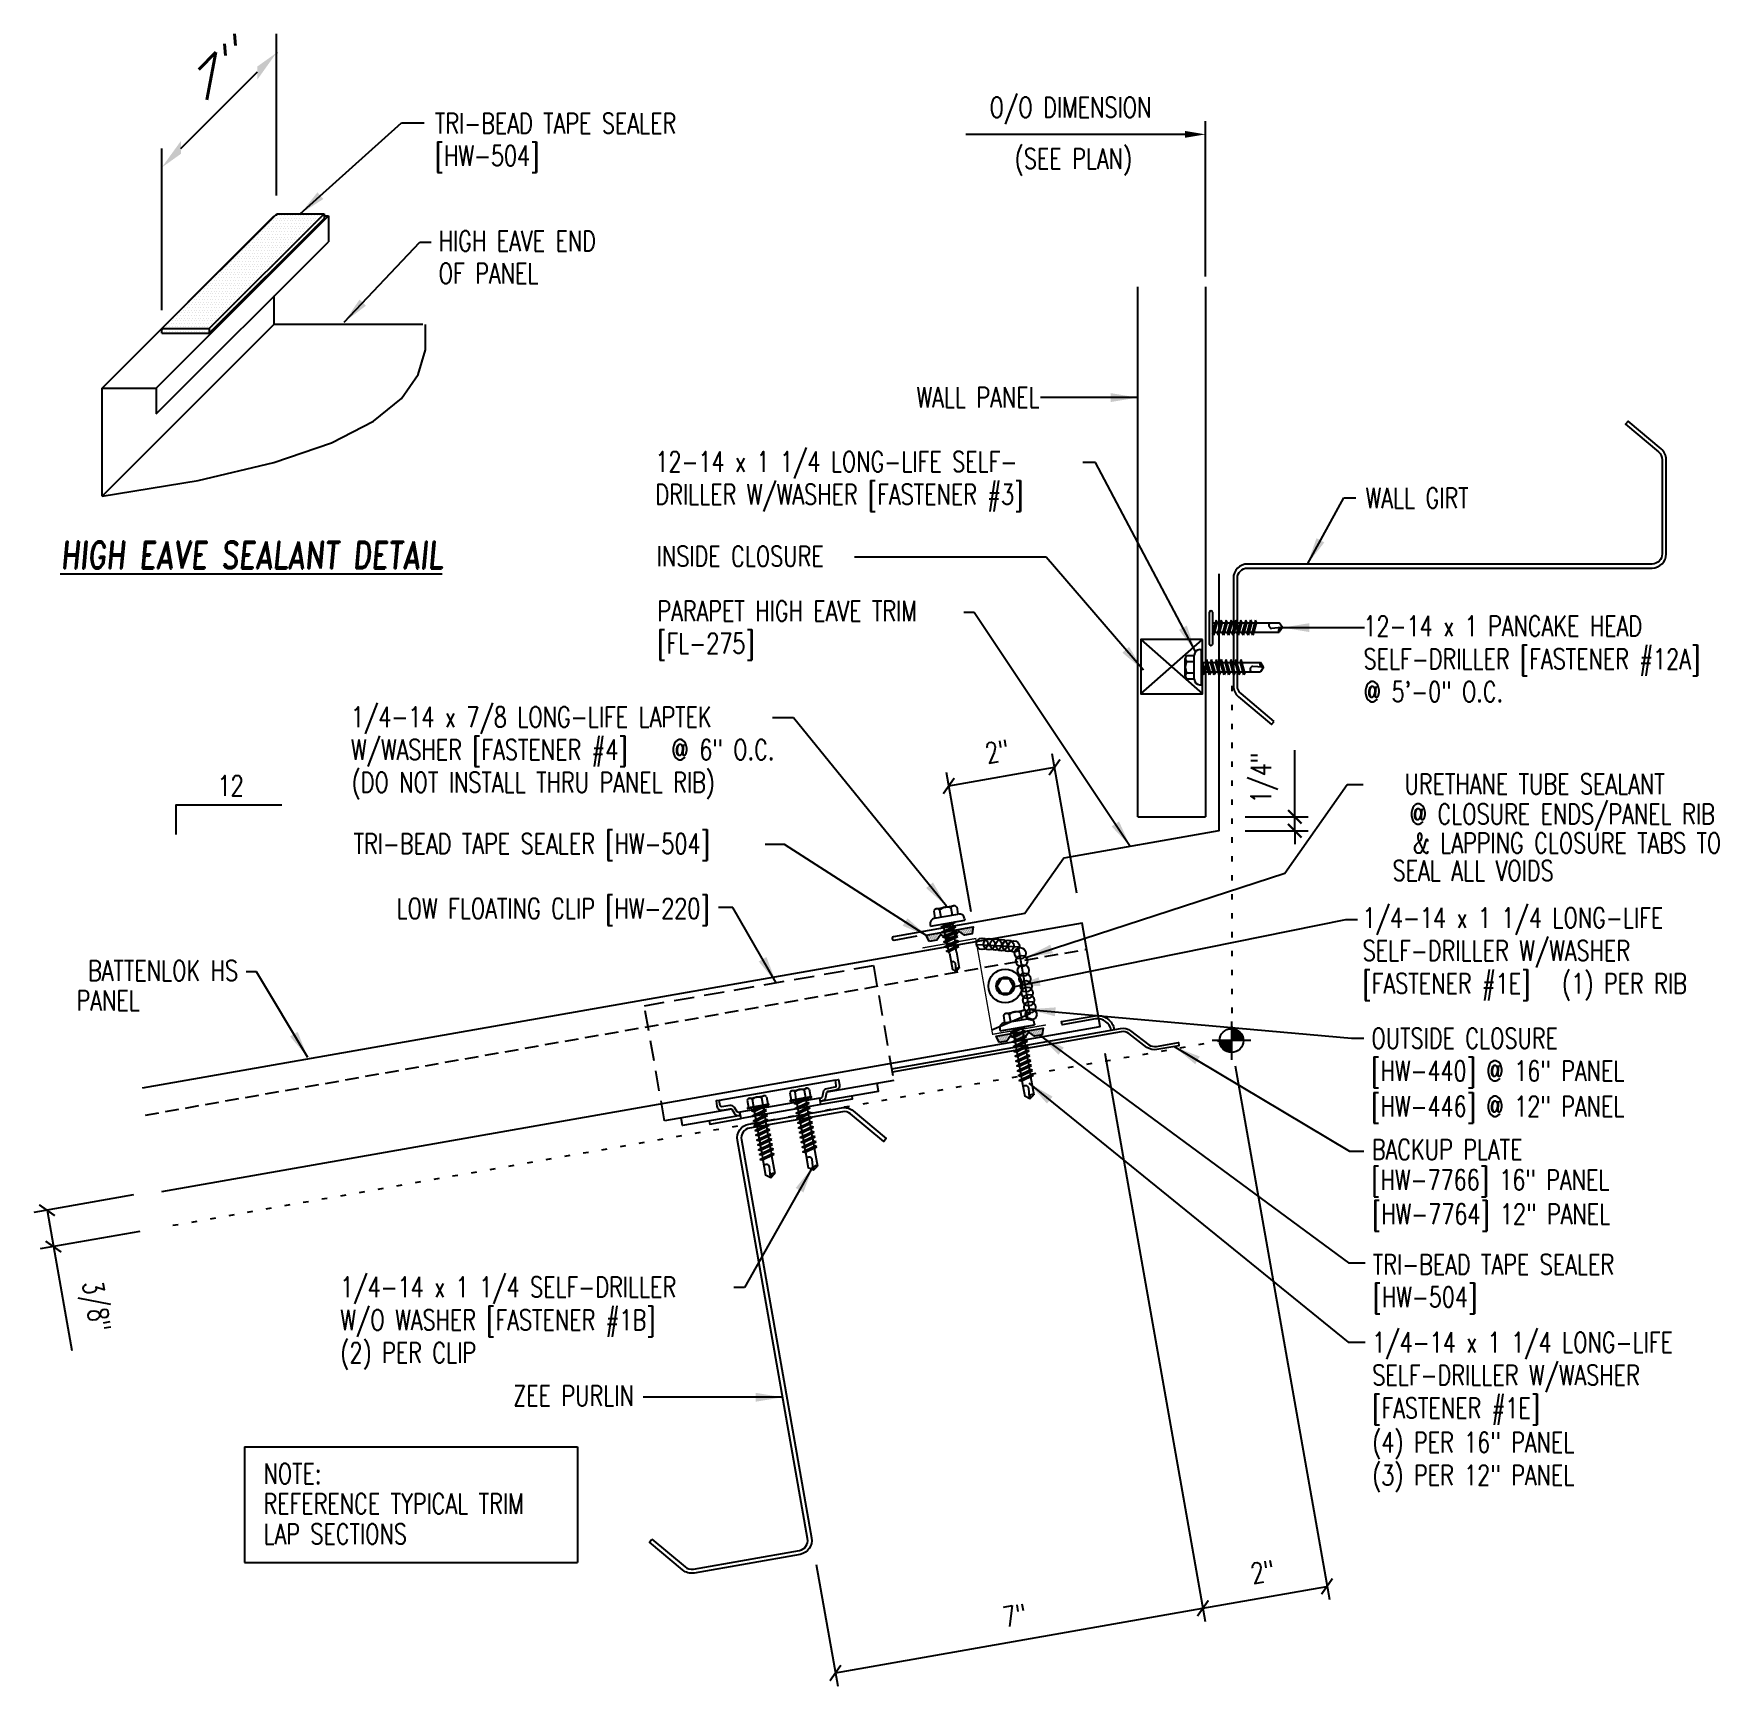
# Model space of a CAD drawing. Header units: inches. Extents: x -3 to 187, y 8 to 95.
# Drawn here: x -3.09 to 28.07, y 7.65 to 38.2 of the extents above; entities outside this region: 3.
import ezdxf
from ezdxf.enums import TextEntityAlignment as Align

# ---------------------------------------------------------------- set-up
doc = ezdxf.new("R2010")
doc.units = ezdxf.units.IN
doc.header["$MEASUREMENT"] = 0
doc.linetypes.add('DOT', pattern=[0.25, 0, -0.25])
doc.linetypes.add('HIDDEN2', pattern=[0.1875, 0.125, -0.0625])
for name, color, linetype in [('ANNTEXT', 2, 'Continuous'), ('clip', 5, 'Continuous'), ('CLO', 3, 'Continuous'), ('DIM', 2, 'Continuous'), ('ELEV-MK', 3, 'Continuous'), ('FASTENER', 9, 'Continuous'), ('LABEL', 6, 'Continuous'), ('MARK', 1, 'Continuous'), ('PANEL', 11, 'Continuous'), ('STLA', 10, 'Continuous'), ('STLB', 5, 'Continuous'), ('TAPE', 8, 'Continuous'), ('TEXT', 2, 'Continuous'), ('TRIM', 6, 'Continuous')]:
    doc.layers.add(name, color=color, linetype=linetype)
doc.styles.add('DIMTEXT', font='dim.shx', dxfattribs={"width": 0.75})
doc.styles.add('ROMAND', font='romand', dxfattribs={"height": 0.075})
doc.styles.add('ROMANS', font='ROMANS.SHX', dxfattribs={"width": 0.75})
doc.styles.add('TEXT', font='SIMPLEX', dxfattribs={"width": 0.75, "height": 6})
doc.styles.add('TEXT1', font='ROMANS.shx', dxfattribs={"width": 0.75, "height": 0.375})
doc.dimstyles.new('DETAIL', dxfattribs={"dimscale": 4, "dimtxt": 0.375, "dimasz": 0.0625, "dimexe": 0.0625, "dimexo": 0.125, "dimgap": 0.0625, "dimtad": 1, "dimdec": 4, "dimzin": 3, "dimdsep": 46, "dimlunit": 4, "dimtxsty": 'TEXT1', "dimblk": 'ARCHTICK', "dimcen": 0.0625, "dimclrd": 7, "dimclre": 7, "dimclrt": 2, "dimadec": 0, "dimazin": 0, "dimtfac": 0.59375, "dimtdec": 4, "dimtmove": 0, "dimatfit": 3, "dimfxl": 0, "dimfrac": 2, "dimtolj": 1, "dimtzin": 3, "dimarcsym": 0})
doc.dimstyles.new('DETAIL$7', dxfattribs={"dimscale": 4, "dimtxt": 6, "dimasz": 0.125, "dimexe": 0.0625, "dimexo": 0.125, "dimgap": 0.0625, "dimtad": 1, "dimdec": 5, "dimzin": 3, "dimdsep": 46, "dimlunit": 4, "dimtxsty": 'TEXT', "dimblk": 'ARCHTICK', "dimcen": 0.0625, "dimclrd": 7, "dimclre": 7, "dimclrt": 2, "dimadec": 0, "dimazin": 0, "dimtfac": 0.666667, "dimtdec": 5, "dimtmove": 0, "dimatfit": 3, "dimfxl": 0, "dimfrac": 2, "dimtolj": 1, "dimtzin": 3, "dimarcsym": 0})

msp = doc.modelspace()

# ---------------------------------------------------------------- texts
at = {"color": 2, "insert": (19.65983, 24.44104), "char_height": 0.375, "attachment_point": 5, "rotation": 90, "style": 'TEXT1'}
msp.add_mtext('\\A1;1/4"', dxfattribs=at)
at = {"layer": 'ANNTEXT', "insert": (89.21621, 95.28134), "char_height": 0.72, "attachment_point": 4, "rotation": 9.967567}
msp.add_mtext('\\A1;  ', dxfattribs=at)
at = {"layer": 'ANNTEXT', "char_height": 0.375, "attachment_point": 4, "rotation": 9.967567, "style": 'DIMTEXT'}
for insert in [(187.06768, 67.63764), (186.59667, 67.58167)]:
    msp.add_mtext('\\A1;  ', dxfattribs=dict(at, insert=insert))
at = {"layer": 'DIM', "style": 'ROMANS', "oblique": 40, "width": 1.5}
msp.add_text('7"', height=0.5, rotation=45, dxfattribs=at).set_placement((-0.04784, 36.82436))
at = {"layer": 'DIM', "color": 2, "insert": (19.62856, 9.76676), "char_height": 0.375, "attachment_point": 5, "rotation": 10, "style": 'TEXT1'}
msp.add_mtext('\\A1;2"', dxfattribs=at)
at = {"layer": 'TEXT', "color": 2, "style": 'TEXT1', "width": 0.75}
for s, p in [('O/O DIMENSION', (14.58066, 36.65543)), ('(SEE PLAN)', (15.04403, 35.70903))]:
    msp.add_text(s, height=0.375, dxfattribs=at).set_placement(p)
at = {"layer": 'TEXT', "style": 'TEXT1', "width": 0.75}
for s, p in [('HIGH EAVE END ', (4.39793, 34.18405)), ('OF PANEL', (4.39793, 33.58405)), ('WALL GIRT', (21.52963, 29.43404)), ('INSIDE CLOSURE', (8.42764, 28.35641)), ('PARAPET HIGH EAVE TRIM', (8.4397, 27.34334)), ('[FL-275]', (8.4397, 26.74334)), ('(DO NOT INSTALL THRU PANEL RIB)', (2.78824, 24.17485)), ('TRI-BEAD TAPE SEALER [HW-504]', (2.8246, 23.04104)), ('OUTSIDE CLOSURE', (21.63691, 19.44)), ('[HW-440] @ 16" PANEL', (21.63691, 18.84)), ('[HW-446] @ 12" PANEL', (21.63691, 18.18296)), ('BACKUP PLATE', (21.64505, 17.3857)), ('[HW-7766] 16" PANEL', (21.63719, 16.82498)), ('[HW-7764] 12" PANEL', (21.65128, 16.19122)), ('(4) PER 16" PANEL', (21.65127, 11.97302)), ('(3) PER 12" PANEL', (21.65127, 11.36374))]:
    msp.add_text(s, height=0.375, dxfattribs=at).set_placement(p)
for s, p in [('WALL PANEL', (15.50517, 31.29567)), ('URETHANE TUBE SEALANT', (27.05799, 24.14364)), ('@ CLOSURE ENDS/PANEL RIB', (27.98158, 23.58742)), ('& LAPPING CLOSURE TABS TO', (28.10339, 23.0531)), ('SEAL ALL VOIDS', (25.00525, 22.54126)), ('LOW FLOATING CLIP [HW-220]', (9.40427, 21.84186)), ('BATTENLOK HS', (0.68837, 20.69439)), ('PANEL', (-1.12649, 20.14084)), ('ZEE PURLIN', (8.00363, 12.83331))]:
    msp.add_text(s, height=0.375, dxfattribs=at).set_placement(p, align=Align.RIGHT)

# ---------------------------------------------------------------- blocks, each defined once
blk = doc.blocks.new('*X2')
at = {"color": 0}
for p, q in [((-0.434, 0.135), (-0.434, 0.135)), ((-0.434, 0.123), (-0.434, 0.123)), ((-0.422, 0.141), (-0.422, 0.141)), ((-0.422, 0.129), (-0.422, 0.129)), ((-0.422, 0.117), (-0.422, 0.117)), ((-0.422, 0.105), (-0.422, 0.105)), ((-0.422, 0.094), (-0.422, 0.094)), ((-0.422, 0.082), (-0.422, 0.082)), ((-0.41, 0.135), (-0.41, 0.135)), ((-0.41, 0.123), (-0.41, 0.123)), ((-0.41, 0.111), (-0.41, 0.111)), ((-0.41, 0.1), (-0.41, 0.1)), ((-0.41, 0.088), (-0.41, 0.088)), ((-0.41, 0.076), (-0.41, 0.076)), ((-0.41, 0.064), (-0.41, 0.064)), ((-0.41, 0.053), (-0.41, 0.053)), ((-0.41, 0.041), (-0.41, 0.041)), ((-0.398, 0.141), (-0.398, 0.141)), ((-0.398, 0.129), (-0.398, 0.129)), ((-0.398, 0.117), (-0.398, 0.117)), ((-0.398, 0.105), (-0.398, 0.105)), ((-0.398, 0.094), (-0.398, 0.094)), ((-0.398, 0.082), (-0.398, 0.082)), ((-0.398, 0.07), (-0.398, 0.07)), ((-0.398, 0.059), (-0.398, 0.059)), ((-0.398, 0.047), (-0.398, 0.047)), ((-0.398, 0.035), (-0.398, 0.035)), ((-0.398, 0.023), (-0.398, 0.023)), ((-0.387, 0.135), (-0.387, 0.135)), ((-0.387, 0.123), (-0.387, 0.123)), ((-0.387, 0.111), (-0.387, 0.111)), ((-0.387, 0.1), (-0.387, 0.1)), ((-0.387, 0.088), (-0.387, 0.088)), ((-0.387, 0.076), (-0.387, 0.076)), ((-0.387, 0.064), (-0.387, 0.064)), ((-0.387, 0.053), (-0.387, 0.053)), ((-0.387, 0.041), (-0.387, 0.041)), ((-0.387, 0.029), (-0.387, 0.029)), ((-0.375, 0.141), (-0.375, 0.141)), ((-0.375, 0.129), (-0.375, 0.129)), ((-0.375, 0.117), (-0.375, 0.117)), ((-0.375, 0.105), (-0.375, 0.105)), ((-0.375, 0.094), (-0.375, 0.094)), ((-0.375, 0.082), (-0.375, 0.082)), ((-0.375, 0.07), (-0.375, 0.07)), ((-0.375, 0.059), (-0.375, 0.059)), ((-0.375, 0.047), (-0.375, 0.047)), ((-0.375, 0.035), (-0.375, 0.035)), ((-0.375, 0.023), (-0.375, 0.023)), ((-0.363, 0.135), (-0.363, 0.135)), ((-0.363, 0.123), (-0.363, 0.123)), ((-0.363, 0.111), (-0.363, 0.111)), ((-0.363, 0.1), (-0.363, 0.1)), ((-0.363, 0.088), (-0.363, 0.088)), ((-0.363, 0.076), (-0.363, 0.076)), ((-0.363, 0.064), (-0.363, 0.064)), ((-0.363, 0.053), (-0.363, 0.053)), ((-0.363, 0.041), (-0.363, 0.041)), ((-0.363, 0.029), (-0.363, 0.029)), ((-0.352, 0.141), (-0.352, 0.141)), ((-0.352, 0.129), (-0.352, 0.129)), ((-0.352, 0.117), (-0.352, 0.117)), ((-0.352, 0.105), (-0.352, 0.105)), ((-0.352, 0.094), (-0.352, 0.094)), ((-0.352, 0.082), (-0.352, 0.082)), ((-0.352, 0.07), (-0.352, 0.07)), ((-0.352, 0.059), (-0.352, 0.059)), ((-0.352, 0.047), (-0.352, 0.047)), ((-0.352, 0.035), (-0.352, 0.035)), ((-0.352, 0.023), (-0.352, 0.023)), ((-0.34, 0.135), (-0.34, 0.135)), ((-0.34, 0.123), (-0.34, 0.123)), ((-0.34, 0.111), (-0.34, 0.111)), ((-0.34, 0.1), (-0.34, 0.1)), ((-0.34, 0.088), (-0.34, 0.088)), ((-0.34, 0.076), (-0.34, 0.076)), ((-0.34, 0.064), (-0.34, 0.064)), ((-0.34, 0.053), (-0.34, 0.053)), ((-0.34, 0.041), (-0.34, 0.041)), ((-0.34, 0.029), (-0.34, 0.029)), ((-0.328, 0.141), (-0.328, 0.141)), ((-0.328, 0.129), (-0.328, 0.129)), ((-0.328, 0.117), (-0.328, 0.117)), ((-0.328, 0.105), (-0.328, 0.105)), ((-0.328, 0.094), (-0.328, 0.094)), ((-0.328, 0.082), (-0.328, 0.082)), ((-0.328, 0.07), (-0.328, 0.07)), ((-0.328, 0.059), (-0.328, 0.059)), ((-0.328, 0.047), (-0.328, 0.047)), ((-0.328, 0.035), (-0.328, 0.035)), ((-0.328, 0.023), (-0.328, 0.023)), ((-0.316, 0.135), (-0.316, 0.135)), ((-0.316, 0.123), (-0.316, 0.123)), ((-0.316, 0.111), (-0.316, 0.111)), ((-0.316, 0.1), (-0.316, 0.1)), ((-0.316, 0.088), (-0.316, 0.088)), ((-0.316, 0.076), (-0.316, 0.076)), ((-0.316, 0.064), (-0.316, 0.064)), ((-0.316, 0.053), (-0.316, 0.053)), ((-0.316, 0.041), (-0.316, 0.041)), ((-0.316, 0.029), (-0.316, 0.029)), ((-0.305, 0.141), (-0.305, 0.141)), ((-0.305, 0.129), (-0.305, 0.129)), ((-0.305, 0.117), (-0.305, 0.117)), ((-0.305, 0.105), (-0.305, 0.105)), ((-0.305, 0.094), (-0.305, 0.094)), ((-0.305, 0.082), (-0.305, 0.082)), ((-0.305, 0.07), (-0.305, 0.07)), ((-0.305, 0.059), (-0.305, 0.059)), ((-0.305, 0.047), (-0.305, 0.047)), ((-0.305, 0.035), (-0.305, 0.035)), ((-0.305, 0.023), (-0.305, 0.023)), ((-0.293, 0.135), (-0.293, 0.135)), ((-0.293, 0.123), (-0.293, 0.123)), ((-0.293, 0.111), (-0.293, 0.111)), ((-0.293, 0.1), (-0.293, 0.1)), ((-0.293, 0.088), (-0.293, 0.088)), ((-0.293, 0.076), (-0.293, 0.076)), ((-0.293, 0.064), (-0.293, 0.064)), ((-0.293, 0.053), (-0.293, 0.053)), ((-0.293, 0.041), (-0.293, 0.041)), ((-0.293, 0.029), (-0.293, 0.029)), ((-0.281, 0.141), (-0.281, 0.141)), ((-0.281, 0.129), (-0.281, 0.129)), ((-0.281, 0.117), (-0.281, 0.117)), ((-0.281, 0.105), (-0.281, 0.105)), ((-0.281, 0.094), (-0.281, 0.094)), ((-0.281, 0.082), (-0.281, 0.082)), ((-0.281, 0.07), (-0.281, 0.07)), ((-0.281, 0.059), (-0.281, 0.059)), ((-0.281, 0.047), (-0.281, 0.047)), ((-0.281, 0.035), (-0.281, 0.035)), ((-0.281, 0.023), (-0.281, 0.023)), ((-0.27, 0.135), (-0.27, 0.135)), ((-0.27, 0.123), (-0.27, 0.123)), ((-0.27, 0.111), (-0.27, 0.111)), ((-0.27, 0.1), (-0.27, 0.1)), ((-0.27, 0.088), (-0.27, 0.088)), ((-0.27, 0.076), (-0.27, 0.076)), ((-0.27, 0.064), (-0.27, 0.064)), ((-0.27, 0.053), (-0.27, 0.053)), ((-0.27, 0.041), (-0.27, 0.041)), ((-0.27, 0.029), (-0.27, 0.029)), ((-0.258, 0.141), (-0.258, 0.141)), ((-0.258, 0.129), (-0.258, 0.129)), ((-0.258, 0.117), (-0.258, 0.117)), ((-0.258, 0.105), (-0.258, 0.105)), ((-0.258, 0.094), (-0.258, 0.094)), ((-0.258, 0.082), (-0.258, 0.082)), ((-0.258, 0.07), (-0.258, 0.07)), ((-0.258, 0.059), (-0.258, 0.059)), ((-0.258, 0.047), (-0.258, 0.047)), ((-0.258, 0.035), (-0.258, 0.035)), ((-0.258, 0.023), (-0.258, 0.023)), ((-0.246, 0.135), (-0.246, 0.135)), ((-0.246, 0.123), (-0.246, 0.123)), ((-0.246, 0.111), (-0.246, 0.111)), ((-0.246, 0.1), (-0.246, 0.1)), ((-0.246, 0.088), (-0.246, 0.088)), ((-0.246, 0.076), (-0.246, 0.076)), ((-0.246, 0.064), (-0.246, 0.064)), ((-0.246, 0.053), (-0.246, 0.053)), ((-0.246, 0.041), (-0.246, 0.041)), ((-0.234, 0.141), (-0.234, 0.141)), ((-0.234, 0.129), (-0.234, 0.129)), ((-0.234, 0.117), (-0.234, 0.117)), ((-0.234, 0.105), (-0.234, 0.105)), ((-0.234, 0.094), (-0.234, 0.094)), ((-0.234, 0.082), (-0.234, 0.082)), ((-0.234, 0.07), (-0.234, 0.07)), ((-0.234, 0.059), (-0.234, 0.059)), ((-0.234, 0.047), (-0.234, 0.047)), ((-0.223, 0.135), (-0.223, 0.135)), ((-0.223, 0.123), (-0.223, 0.123)), ((-0.223, 0.111), (-0.223, 0.111)), ((-0.223, 0.1), (-0.223, 0.1)), ((-0.223, 0.088), (-0.223, 0.088)), ((-0.223, 0.076), (-0.223, 0.076)), ((-0.223, 0.064), (-0.223, 0.064)), ((-0.211, 0.141), (-0.211, 0.141)), ((-0.211, 0.129), (-0.211, 0.129)), ((-0.211, 0.117), (-0.211, 0.117)), ((-0.211, 0.105), (-0.211, 0.105)), ((-0.211, 0.094), (-0.211, 0.094)), ((-0.211, 0.082), (-0.211, 0.082)), ((-0.211, 0.07), (-0.211, 0.07)), ((-0.199, 0.135), (-0.199, 0.135)), ((-0.199, 0.123), (-0.199, 0.123)), ((-0.199, 0.111), (-0.199, 0.111)), ((-0.199, 0.1), (-0.199, 0.1)), ((-0.199, 0.088), (-0.199, 0.088)), ((-0.188, 0.141), (-0.188, 0.141)), ((-0.188, 0.129), (-0.188, 0.129)), ((-0.188, 0.117), (-0.188, 0.117)), ((-0.188, 0.105), (-0.188, 0.105)), ((-0.188, 0.094), (-0.188, 0.094)), ((-0.176, 0.135), (-0.176, 0.135)), ((-0.176, 0.123), (-0.176, 0.123)), ((-0.176, 0.111), (-0.176, 0.111)), ((-0.164, 0.141), (-0.164, 0.141)), ((-0.164, 0.129), (-0.164, 0.129)), ((-0.164, 0.117), (-0.164, 0.117)), ((-0.164, 0.105), (-0.164, 0.105)), ((-0.152, 0.135), (-0.152, 0.135)), ((-0.152, 0.123), (-0.152, 0.123)), ((-0.152, 0.111), (-0.152, 0.111)), ((-0.152, 0.1), (-0.152, 0.1)), ((-0.141, 0.141), (-0.141, 0.141)), ((-0.141, 0.129), (-0.141, 0.129)), ((-0.141, 0.117), (-0.141, 0.117)), ((-0.141, 0.105), (-0.141, 0.105)), ((-0.141, 0.094), (-0.141, 0.094)), ((-0.141, 0.082), (-0.141, 0.082)), ((-0.129, 0.135), (-0.129, 0.135)), ((-0.129, 0.123), (-0.129, 0.123)), ((-0.129, 0.111), (-0.129, 0.111)), ((-0.129, 0.1), (-0.129, 0.1)), ((-0.129, 0.088), (-0.129, 0.088)), ((-0.129, 0.076), (-0.129, 0.076)), ((-0.117, 0.141), (-0.117, 0.141)), ((-0.117, 0.129), (-0.117, 0.129)), ((-0.117, 0.117), (-0.117, 0.117)), ((-0.117, 0.105), (-0.117, 0.105)), ((-0.117, 0.094), (-0.117, 0.094)), ((-0.117, 0.082), (-0.117, 0.082)), ((-0.117, 0.07), (-0.117, 0.07)), ((-0.117, 0.059), (-0.117, 0.059)), ((-0.105, 0.135), (-0.105, 0.135)), ((-0.105, 0.123), (-0.105, 0.123)), ((-0.105, 0.111), (-0.105, 0.111)), ((-0.105, 0.1), (-0.105, 0.1)), ((-0.105, 0.088), (-0.105, 0.088)), ((-0.105, 0.076), (-0.105, 0.076)), ((-0.105, 0.064), (-0.105, 0.064)), ((-0.105, 0.053), (-0.105, 0.053)), ((-0.094, 0.141), (-0.094, 0.141)), ((-0.094, 0.129), (-0.094, 0.129)), ((-0.094, 0.117), (-0.094, 0.117)), ((-0.094, 0.105), (-0.094, 0.105)), ((-0.094, 0.094), (-0.094, 0.094)), ((-0.094, 0.082), (-0.094, 0.082)), ((-0.094, 0.07), (-0.094, 0.07)), ((-0.094, 0.059), (-0.094, 0.059)), ((-0.094, 0.047), (-0.094, 0.047)), ((-0.094, 0.035), (-0.094, 0.035)), ((-0.082, 0.135), (-0.082, 0.135)), ((-0.082, 0.123), (-0.082, 0.123)), ((-0.082, 0.111), (-0.082, 0.111)), ((-0.082, 0.1), (-0.082, 0.1)), ((-0.082, 0.088), (-0.082, 0.088)), ((-0.082, 0.076), (-0.082, 0.076)), ((-0.082, 0.064), (-0.082, 0.064)), ((-0.082, 0.053), (-0.082, 0.053)), ((-0.082, 0.041), (-0.082, 0.041)), ((-0.082, 0.029), (-0.082, 0.029)), ((-0.07, 0.141), (-0.07, 0.141)), ((-0.07, 0.129), (-0.07, 0.129)), ((-0.07, 0.117), (-0.07, 0.117)), ((-0.07, 0.105), (-0.07, 0.105)), ((-0.07, 0.094), (-0.07, 0.094)), ((-0.07, 0.082), (-0.07, 0.082)), ((-0.07, 0.07), (-0.07, 0.07)), ((-0.07, 0.059), (-0.07, 0.059)), ((-0.07, 0.047), (-0.07, 0.047)), ((-0.07, 0.035), (-0.07, 0.035)), ((-0.07, 0.023), (-0.07, 0.023)), ((-0.059, 0.135), (-0.059, 0.135)), ((-0.059, 0.123), (-0.059, 0.123)), ((-0.059, 0.111), (-0.059, 0.111)), ((-0.059, 0.1), (-0.059, 0.1)), ((-0.059, 0.088), (-0.059, 0.088)), ((-0.059, 0.076), (-0.059, 0.076)), ((-0.059, 0.064), (-0.059, 0.064)), ((-0.059, 0.053), (-0.059, 0.053)), ((-0.059, 0.041), (-0.059, 0.041)), ((-0.059, 0.029), (-0.059, 0.029)), ((-0.047, 0.141), (-0.047, 0.141)), ((-0.047, 0.129), (-0.047, 0.129)), ((-0.047, 0.117), (-0.047, 0.117)), ((-0.047, 0.105), (-0.047, 0.105)), ((-0.047, 0.094), (-0.047, 0.094)), ((-0.047, 0.082), (-0.047, 0.082)), ((-0.047, 0.07), (-0.047, 0.07)), ((-0.047, 0.059), (-0.047, 0.059)), ((-0.047, 0.047), (-0.047, 0.047)), ((-0.047, 0.035), (-0.047, 0.035)), ((-0.047, 0.023), (-0.047, 0.023)), ((-0.035, 0.135), (-0.035, 0.135)), ((-0.035, 0.123), (-0.035, 0.123)), ((-0.035, 0.111), (-0.035, 0.111)), ((-0.035, 0.1), (-0.035, 0.1)), ((-0.035, 0.088), (-0.035, 0.088)), ((-0.035, 0.076), (-0.035, 0.076)), ((-0.035, 0.064), (-0.035, 0.064)), ((-0.035, 0.053), (-0.035, 0.053)), ((-0.035, 0.041), (-0.035, 0.041)), ((-0.035, 0.029), (-0.035, 0.029)), ((-0.023, 0.141), (-0.023, 0.141)), ((-0.023, 0.129), (-0.023, 0.129)), ((-0.023, 0.117), (-0.023, 0.117)), ((-0.023, 0.105), (-0.023, 0.105)), ((-0.023, 0.094), (-0.023, 0.094)), ((-0.023, 0.082), (-0.023, 0.082)), ((-0.023, 0.07), (-0.023, 0.07)), ((-0.023, 0.059), (-0.023, 0.059)), ((-0.023, 0.047), (-0.023, 0.047)), ((-0.023, 0.035), (-0.023, 0.035)), ((-0.023, 0.023), (-0.023, 0.023)), ((-0.012, 0.135), (-0.012, 0.135)), ((-0.012, 0.123), (-0.012, 0.123)), ((-0.012, 0.111), (-0.012, 0.111)), ((-0.012, 0.1), (-0.012, 0.1)), ((-0.012, 0.088), (-0.012, 0.088)), ((-0.012, 0.076), (-0.012, 0.076)), ((-0.012, 0.064), (-0.012, 0.064)), ((-0.012, 0.053), (-0.012, 0.053)), ((-0.012, 0.041), (-0.012, 0.041)), ((-0.012, 0.029), (-0.012, 0.029)), ((0, 0.141), (0, 0.141)), ((0, 0.129), (0, 0.129)), ((0, 0.117), (0, 0.117)), ((0, 0.105), (0, 0.105)), ((0, 0.094), (0, 0.094)), ((0, 0.082), (0, 0.082)), ((0, 0.07), (0, 0.07)), ((0, 0.059), (0, 0.059)), ((0, 0.047), (0, 0.047)), ((0, 0.035), (0, 0.035)), ((0, 0.023), (0, 0.023)), ((0.012, 0.135), (0.012, 0.135)), ((0.012, 0.123), (0.012, 0.123)), ((0.012, 0.111), (0.012, 0.111)), ((0.012, 0.1), (0.012, 0.1)), ((0.012, 0.088), (0.012, 0.088)), ((0.012, 0.076), (0.012, 0.076)), ((0.012, 0.064), (0.012, 0.064)), ((0.012, 0.053), (0.012, 0.053)), ((0.012, 0.041), (0.012, 0.041)), ((0.012, 0.029), (0.012, 0.029)), ((0.023, 0.141), (0.023, 0.141)), ((0.023, 0.129), (0.023, 0.129)), ((0.023, 0.117), (0.023, 0.117)), ((0.023, 0.105), (0.023, 0.105)), ((0.023, 0.094), (0.023, 0.094)), ((0.023, 0.082), (0.023, 0.082)), ((0.023, 0.07), (0.023, 0.07)), ((0.023, 0.059), (0.023, 0.059)), ((0.023, 0.047), (0.023, 0.047)), ((0.023, 0.035), (0.023, 0.035)), ((0.023, 0.023), (0.023, 0.023)), ((0.035, 0.135), (0.035, 0.135)), ((0.035, 0.123), (0.035, 0.123)), ((0.035, 0.111), (0.035, 0.111)), ((0.035, 0.1), (0.035, 0.1)), ((0.035, 0.088), (0.035, 0.088)), ((0.035, 0.076), (0.035, 0.076)), ((0.035, 0.064), (0.035, 0.064)), ((0.035, 0.053), (0.035, 0.053)), ((0.035, 0.041), (0.035, 0.041)), ((0.035, 0.029), (0.035, 0.029)), ((0.047, 0.141), (0.047, 0.141)), ((0.047, 0.129), (0.047, 0.129)), ((0.047, 0.117), (0.047, 0.117)), ((0.047, 0.105), (0.047, 0.105)), ((0.047, 0.094), (0.047, 0.094)), ((0.047, 0.082), (0.047, 0.082)), ((0.047, 0.07), (0.047, 0.07)), ((0.047, 0.059), (0.047, 0.059)), ((0.047, 0.047), (0.047, 0.047)), ((0.047, 0.035), (0.047, 0.035)), ((0.047, 0.023), (0.047, 0.023)), ((0.059, 0.135), (0.059, 0.135)), ((0.059, 0.123), (0.059, 0.123)), ((0.059, 0.111), (0.059, 0.111)), ((0.059, 0.1), (0.059, 0.1)), ((0.059, 0.088), (0.059, 0.088)), ((0.059, 0.076), (0.059, 0.076)), ((0.059, 0.064), (0.059, 0.064)), ((0.059, 0.053), (0.059, 0.053)), ((0.059, 0.041), (0.059, 0.041)), ((0.059, 0.029), (0.059, 0.029)), ((0.07, 0.141), (0.07, 0.141)), ((0.07, 0.129), (0.07, 0.129)), ((0.07, 0.117), (0.07, 0.117)), ((0.07, 0.105), (0.07, 0.105)), ((0.07, 0.094), (0.07, 0.094)), ((0.07, 0.082), (0.07, 0.082)), ((0.07, 0.07), (0.07, 0.07)), ((0.07, 0.059), (0.07, 0.059)), ((0.07, 0.047), (0.07, 0.047)), ((0.07, 0.035), (0.07, 0.035)), ((0.07, 0.023), (0.07, 0.023)), ((0.082, 0.135), (0.082, 0.135)), ((0.082, 0.123), (0.082, 0.123)), ((0.082, 0.111), (0.082, 0.111)), ((0.082, 0.1), (0.082, 0.1)), ((0.082, 0.088), (0.082, 0.088)), ((0.082, 0.076), (0.082, 0.076)), ((0.082, 0.064), (0.082, 0.064)), ((0.082, 0.053), (0.082, 0.053)), ((0.082, 0.041), (0.082, 0.041)), ((0.082, 0.029), (0.082, 0.029)), ((0.094, 0.141), (0.094, 0.141)), ((0.094, 0.129), (0.094, 0.129)), ((0.094, 0.117), (0.094, 0.117)), ((0.094, 0.105), (0.094, 0.105)), ((0.094, 0.094), (0.094, 0.094)), ((0.094, 0.082), (0.094, 0.082)), ((0.094, 0.07), (0.094, 0.07)), ((0.094, 0.059), (0.094, 0.059)), ((0.094, 0.047), (0.094, 0.047)), ((0.094, 0.035), (0.094, 0.035)), ((0.105, 0.135), (0.105, 0.135)), ((0.105, 0.123), (0.105, 0.123)), ((0.105, 0.111), (0.105, 0.111)), ((0.105, 0.1), (0.105, 0.1)), ((0.105, 0.088), (0.105, 0.088)), ((0.105, 0.076), (0.105, 0.076)), ((0.105, 0.064), (0.105, 0.064)), ((0.105, 0.053), (0.105, 0.053)), ((0.117, 0.141), (0.117, 0.141)), ((0.117, 0.129), (0.117, 0.129)), ((0.117, 0.117), (0.117, 0.117)), ((0.117, 0.105), (0.117, 0.105)), ((0.117, 0.094), (0.117, 0.094)), ((0.117, 0.082), (0.117, 0.082)), ((0.117, 0.07), (0.117, 0.07)), ((0.117, 0.059), (0.117, 0.059)), ((0.129, 0.135), (0.129, 0.135)), ((0.129, 0.123), (0.129, 0.123)), ((0.129, 0.111), (0.129, 0.111)), ((0.129, 0.1), (0.129, 0.1)), ((0.129, 0.088), (0.129, 0.088)), ((0.129, 0.076), (0.129, 0.076)), ((0.141, 0.141), (0.141, 0.141)), ((0.141, 0.129), (0.141, 0.129)), ((0.141, 0.117), (0.141, 0.117)), ((0.141, 0.105), (0.141, 0.105)), ((0.141, 0.094), (0.141, 0.094)), ((0.141, 0.082), (0.141, 0.082)), ((0.152, 0.135), (0.152, 0.135)), ((0.152, 0.123), (0.152, 0.123)), ((0.152, 0.111), (0.152, 0.111)), ((0.152, 0.1), (0.152, 0.1)), ((0.164, 0.141), (0.164, 0.141)), ((0.164, 0.129), (0.164, 0.129)), ((0.164, 0.117), (0.164, 0.117)), ((0.164, 0.105), (0.164, 0.105)), ((0.176, 0.135), (0.176, 0.135)), ((0.176, 0.123), (0.176, 0.123)), ((0.176, 0.111), (0.176, 0.111)), ((0.188, 0.141), (0.188, 0.141)), ((0.188, 0.129), (0.188, 0.129)), ((0.188, 0.117), (0.188, 0.117)), ((0.188, 0.105), (0.188, 0.105)), ((0.188, 0.094), (0.188, 0.094)), ((0.199, 0.135), (0.199, 0.135)), ((0.199, 0.123), (0.199, 0.123)), ((0.199, 0.111), (0.199, 0.111)), ((0.199, 0.1), (0.199, 0.1)), ((0.199, 0.088), (0.199, 0.088)), ((0.211, 0.141), (0.211, 0.141)), ((0.211, 0.129), (0.211, 0.129)), ((0.211, 0.117), (0.211, 0.117)), ((0.211, 0.105), (0.211, 0.105)), ((0.211, 0.094), (0.211, 0.094)), ((0.211, 0.082), (0.211, 0.082)), ((0.211, 0.07), (0.211, 0.07)), ((0.223, 0.135), (0.223, 0.135)), ((0.223, 0.123), (0.223, 0.123)), ((0.223, 0.111), (0.223, 0.111)), ((0.223, 0.1), (0.223, 0.1)), ((0.223, 0.088), (0.223, 0.088)), ((0.223, 0.076), (0.223, 0.076)), ((0.223, 0.064), (0.223, 0.064)), ((0.234, 0.141), (0.234, 0.141)), ((0.234, 0.129), (0.234, 0.129)), ((0.234, 0.117), (0.234, 0.117)), ((0.234, 0.105), (0.234, 0.105)), ((0.234, 0.094), (0.234, 0.094)), ((0.234, 0.082), (0.234, 0.082)), ((0.234, 0.07), (0.234, 0.07)), ((0.234, 0.059), (0.234, 0.059)), ((0.234, 0.047), (0.234, 0.047)), ((0.246, 0.135), (0.246, 0.135)), ((0.246, 0.123), (0.246, 0.123)), ((0.246, 0.111), (0.246, 0.111)), ((0.246, 0.1), (0.246, 0.1)), ((0.246, 0.088), (0.246, 0.088)), ((0.246, 0.076), (0.246, 0.076)), ((0.246, 0.064), (0.246, 0.064)), ((0.246, 0.053), (0.246, 0.053)), ((0.246, 0.041), (0.246, 0.041)), ((0.258, 0.141), (0.258, 0.141)), ((0.258, 0.129), (0.258, 0.129)), ((0.258, 0.117), (0.258, 0.117)), ((0.258, 0.105), (0.258, 0.105)), ((0.258, 0.094), (0.258, 0.094)), ((0.258, 0.082), (0.258, 0.082)), ((0.258, 0.07), (0.258, 0.07)), ((0.258, 0.059), (0.258, 0.059)), ((0.258, 0.047), (0.258, 0.047)), ((0.258, 0.035), (0.258, 0.035)), ((0.258, 0.023), (0.258, 0.023)), ((0.27, 0.135), (0.27, 0.135)), ((0.27, 0.123), (0.27, 0.123)), ((0.27, 0.111), (0.27, 0.111)), ((0.27, 0.1), (0.27, 0.1)), ((0.27, 0.088), (0.27, 0.088)), ((0.27, 0.076), (0.27, 0.076)), ((0.27, 0.064), (0.27, 0.064)), ((0.27, 0.053), (0.27, 0.053)), ((0.27, 0.041), (0.27, 0.041)), ((0.27, 0.029), (0.27, 0.029)), ((0.281, 0.141), (0.281, 0.141)), ((0.281, 0.129), (0.281, 0.129)), ((0.281, 0.117), (0.281, 0.117)), ((0.281, 0.105), (0.281, 0.105)), ((0.281, 0.094), (0.281, 0.094)), ((0.281, 0.082), (0.281, 0.082)), ((0.281, 0.07), (0.281, 0.07)), ((0.281, 0.059), (0.281, 0.059)), ((0.281, 0.047), (0.281, 0.047)), ((0.281, 0.035), (0.281, 0.035)), ((0.281, 0.023), (0.281, 0.023)), ((0.293, 0.135), (0.293, 0.135)), ((0.293, 0.123), (0.293, 0.123)), ((0.293, 0.111), (0.293, 0.111)), ((0.293, 0.1), (0.293, 0.1)), ((0.293, 0.088), (0.293, 0.088)), ((0.293, 0.076), (0.293, 0.076)), ((0.293, 0.064), (0.293, 0.064)), ((0.293, 0.053), (0.293, 0.053)), ((0.293, 0.041), (0.293, 0.041)), ((0.293, 0.029), (0.293, 0.029)), ((0.305, 0.141), (0.305, 0.141)), ((0.305, 0.129), (0.305, 0.129)), ((0.305, 0.117), (0.305, 0.117)), ((0.305, 0.105), (0.305, 0.105)), ((0.305, 0.094), (0.305, 0.094)), ((0.305, 0.082), (0.305, 0.082)), ((0.305, 0.07), (0.305, 0.07)), ((0.305, 0.059), (0.305, 0.059)), ((0.305, 0.047), (0.305, 0.047)), ((0.305, 0.035), (0.305, 0.035)), ((0.305, 0.023), (0.305, 0.023)), ((0.316, 0.135), (0.316, 0.135)), ((0.316, 0.123), (0.316, 0.123)), ((0.316, 0.111), (0.316, 0.111)), ((0.316, 0.1), (0.316, 0.1)), ((0.316, 0.088), (0.316, 0.088)), ((0.316, 0.076), (0.316, 0.076)), ((0.316, 0.064), (0.316, 0.064)), ((0.316, 0.053), (0.316, 0.053)), ((0.316, 0.041), (0.316, 0.041)), ((0.316, 0.029), (0.316, 0.029)), ((0.328, 0.141), (0.328, 0.141)), ((0.328, 0.129), (0.328, 0.129)), ((0.328, 0.117), (0.328, 0.117)), ((0.328, 0.105), (0.328, 0.105)), ((0.328, 0.094), (0.328, 0.094)), ((0.328, 0.082), (0.328, 0.082)), ((0.328, 0.07), (0.328, 0.07)), ((0.328, 0.059), (0.328, 0.059)), ((0.328, 0.047), (0.328, 0.047)), ((0.328, 0.035), (0.328, 0.035)), ((0.328, 0.023), (0.328, 0.023)), ((0.34, 0.135), (0.34, 0.135)), ((0.34, 0.123), (0.34, 0.123)), ((0.34, 0.111), (0.34, 0.111)), ((0.34, 0.1), (0.34, 0.1)), ((0.34, 0.088), (0.34, 0.088)), ((0.34, 0.076), (0.34, 0.076)), ((0.34, 0.064), (0.34, 0.064)), ((0.34, 0.053), (0.34, 0.053)), ((0.34, 0.041), (0.34, 0.041)), ((0.34, 0.029), (0.34, 0.029)), ((0.352, 0.141), (0.352, 0.141)), ((0.352, 0.129), (0.352, 0.129)), ((0.352, 0.117), (0.352, 0.117)), ((0.352, 0.105), (0.352, 0.105)), ((0.352, 0.094), (0.352, 0.094)), ((0.352, 0.082), (0.352, 0.082)), ((0.352, 0.07), (0.352, 0.07)), ((0.352, 0.059), (0.352, 0.059)), ((0.352, 0.047), (0.352, 0.047)), ((0.352, 0.035), (0.352, 0.035)), ((0.352, 0.023), (0.352, 0.023)), ((0.363, 0.135), (0.363, 0.135)), ((0.363, 0.123), (0.363, 0.123)), ((0.363, 0.111), (0.363, 0.111)), ((0.363, 0.1), (0.363, 0.1)), ((0.363, 0.088), (0.363, 0.088)), ((0.363, 0.076), (0.363, 0.076)), ((0.363, 0.064), (0.363, 0.064)), ((0.363, 0.053), (0.363, 0.053)), ((0.363, 0.041), (0.363, 0.041)), ((0.363, 0.029), (0.363, 0.029)), ((0.375, 0.141), (0.375, 0.141)), ((0.375, 0.129), (0.375, 0.129)), ((0.375, 0.117), (0.375, 0.117)), ((0.375, 0.105), (0.375, 0.105)), ((0.375, 0.094), (0.375, 0.094)), ((0.375, 0.082), (0.375, 0.082)), ((0.375, 0.07), (0.375, 0.07)), ((0.375, 0.059), (0.375, 0.059)), ((0.375, 0.047), (0.375, 0.047)), ((0.375, 0.035), (0.375, 0.035)), ((0.375, 0.023), (0.375, 0.023)), ((0.387, 0.135), (0.387, 0.135)), ((0.387, 0.123), (0.387, 0.123)), ((0.387, 0.111), (0.387, 0.111)), ((0.387, 0.1), (0.387, 0.1)), ((0.387, 0.088), (0.387, 0.088)), ((0.387, 0.076), (0.387, 0.076)), ((0.387, 0.064), (0.387, 0.064)), ((0.387, 0.053), (0.387, 0.053)), ((0.387, 0.041), (0.387, 0.041)), ((0.387, 0.029), (0.387, 0.029)), ((0.398, 0.141), (0.398, 0.141)), ((0.398, 0.129), (0.398, 0.129)), ((0.398, 0.117), (0.398, 0.117)), ((0.398, 0.105), (0.398, 0.105)), ((0.398, 0.094), (0.398, 0.094)), ((0.398, 0.082), (0.398, 0.082)), ((0.398, 0.07), (0.398, 0.07)), ((0.398, 0.059), (0.398, 0.059)), ((0.398, 0.047), (0.398, 0.047)), ((0.398, 0.035), (0.398, 0.035)), ((0.398, 0.023), (0.398, 0.023)), ((0.41, 0.135), (0.41, 0.135)), ((0.41, 0.123), (0.41, 0.123)), ((0.41, 0.111), (0.41, 0.111)), ((0.41, 0.1), (0.41, 0.1)), ((0.41, 0.088), (0.41, 0.088)), ((0.41, 0.076), (0.41, 0.076)), ((0.41, 0.064), (0.41, 0.064)), ((0.41, 0.053), (0.41, 0.053)), ((0.41, 0.041), (0.41, 0.041)), ((0.422, 0.141), (0.422, 0.141)), ((0.422, 0.129), (0.422, 0.129)), ((0.422, 0.117), (0.422, 0.117)), ((0.422, 0.105), (0.422, 0.105)), ((0.422, 0.094), (0.422, 0.094)), ((0.422, 0.082), (0.422, 0.082)), ((0.434, 0.135), (0.434, 0.135)), ((0.434, 0.123), (0.434, 0.123))]:
    blk.add_line(p, q, dxfattribs=at)
blk = doc.blocks.new('MB_DBTAP')
at = {"layer": 'TAPE', "color": 9}
blk.add_lwpolyline([(-0.403, 0.018), (-0.442, 0.141), (0.442, 0.141), (0.403, 0.018), (0.26, 0.018), (0.17, 0.109), (0.079, 0.018), (0, 0.018), (-0.079, 0.018), (-0.17, 0.109), (-0.26, 0.018)], close=True, dxfattribs=at)
at = {"layer": 'TAPE', "color": 251}
blk.add_blockref('*X2', (0, 0), dxfattribs=at)
blk = doc.blocks.new('_ArchTick')
at = {"color": 0, "linetype": 'ByBlock', "const_width": 0.15}
blk.add_lwpolyline([(-0.5, -0.5), (0.5, 0.5)], dxfattribs=at)
blk = doc.blocks.new('*D17')
at = {"layer": 'DEFPOINTS', "color": 0}
for p in [(15.781, 24.641), (16.279, 21.819), (14.324, 21.474)]:
    blk.add_point(p, dxfattribs=at)
at = {"layer": 'DIM', "color": 7, "lineweight": -2}
for p, q in [((13.826, 24.296), (15.781, 24.641)), ((16.192, 22.311), (15.738, 24.887)), ((14.237, 21.967), (13.783, 24.542))]:
    blk.add_line(p, q, dxfattribs=at)
at = {"layer": 'DIM', "color": 7, "lineweight": -2, "xscale": 0.25, "yscale": 0.25, "zscale": 0.25}
for p, rotation in [((15.781, 24.641), 9.999999999999861), ((13.826, 24.296), 189.9999999999998)]:
    blk.add_blockref('_ArchTick', p, dxfattribs=dict(at, rotation=rotation))
at = {"layer": 'DIM', "color": 2, "insert": (14.722, 24.935), "char_height": 0.375, "attachment_point": 5, "rotation": 10, "style": 'TEXT1'}
blk.add_mtext('\\A1;2"', dxfattribs=at)
blk = doc.blocks.new('*D18')
at = {"layer": 'DEFPOINTS', "color": 0}
for p in [(16.626, 19.849), (11.291, 10.391), (18.523, 9.091)]:
    blk.add_point(p, dxfattribs=at)
at = {"layer": 'DIM', "color": 7, "lineweight": -2}
for p, q in [((16.713, 19.356), (18.567, 8.845)), ((11.377, 9.898), (11.774, 7.647)), ((11.731, 7.894), (18.523, 9.091))]:
    blk.add_line(p, q, dxfattribs=at)
at = {"layer": 'DIM', "color": 7, "lineweight": -2, "xscale": 0.25, "yscale": 0.25, "zscale": 0.25}
for p, rotation in [((18.523, 9.091), 9.99999999999999), ((11.731, 7.894), 190)]:
    blk.add_blockref('_ArchTick', p, dxfattribs=dict(at, rotation=rotation))
at = {"layer": 'DIM', "color": 2, "insert": (15.045, 8.959), "char_height": 0.375, "attachment_point": 5, "rotation": 10, "style": 'TEXT1'}
blk.add_mtext('\\A1;7"', dxfattribs=at)
blk = doc.blocks.new('*D19')
at = {"layer": 'DEFPOINTS', "color": 0}
for p in [(-0.749, 16.819), (-0.631, 16.146), (-2.722, 15.777)]:
    blk.add_point(p, dxfattribs=at)
at = {"layer": 'DIM', "color": 7, "lineweight": -2}
for p, q in [((-1.242, 16.732), (-3.087, 16.406)), ((-2.841, 16.45), (-2.722, 15.777)), ((-1.123, 16.059), (-2.968, 15.734)), ((-2.722, 15.777), (-2.383, 13.856))]:
    blk.add_line(p, q, dxfattribs=at)
at = {"layer": 'DIM', "color": 7, "lineweight": -2, "xscale": 0.25, "yscale": 0.25, "zscale": 0.25}
for p, rotation in [((-2.841, 16.45), 99.99999999999906), ((-2.722, 15.777), 279.9999999999991)]:
    blk.add_blockref('_ArchTick', p, dxfattribs=dict(at, rotation=rotation))
at = {"layer": 'DIM', "color": 2, "insert": (-1.982, 14.663), "char_height": 0.375, "attachment_point": 5, "rotation": 280, "style": 'TEXT1'}
blk.add_mtext('\\A1;3/8"', dxfattribs=at)
blk = doc.blocks.new('MB_DW4')
at = {"layer": 'FASTENER'}
for p, q in [((-0.163, 0.337), (0.159, 0.337)), ((-0.326, 0.071), (-0.326, 0.037)), ((-0.326, 0.037), (0.322, 0.037)), ((-0.226, 0.171), (0.214, 0.171)), ((-0.217, 0.305), (-0.217, 0.171)), ((-0.141, -0.014), (0.037, 0.037)), ((-0.108, 0.305), (-0.108, 0.171)), ((-0.105, -0.034), (0.137, 0.035)), ((-0.088, 0.037), (-0.088, 0.001)), ((-0.088, 0.037), (0.085, 0.037)), ((0.085, 0.037), (0.134, 0.037)), ((0.085, 0.02), (0.085, -0.041)), ((0.105, 0.305), (0.105, 0.171)), ((0.137, 0.035), (0.134, 0.037)), ((0.214, 0.305), (0.214, 0.171)), ((0.322, 0.071), (0.322, 0.037)), ((-0.105, -0.034), (-0.141, -0.014)), ((-0.141, -0.105), (0.102, -0.036)), ((-0.105, -0.125), (-0.141, -0.105)), ((-0.141, -0.196), (0.102, -0.127)), ((-0.105, -0.216), (-0.141, -0.196)), ((-0.141, -0.287), (0.102, -0.217)), ((-0.105, -0.307), (-0.141, -0.287)), ((-0.141, -0.378), (0.102, -0.308)), ((-0.105, -0.125), (0.137, -0.056)), ((-0.105, -0.216), (0.137, -0.147)), ((-0.105, -0.307), (0.137, -0.238)), ((-0.088, -0.029), (-0.088, -0.09)), ((-0.088, -0.12), (-0.088, -0.181)), ((-0.084, -0.27), (-0.088, -0.211)), ((-0.078, -0.36), (-0.082, -0.3)), ((0.077, -0.315), (0.082, -0.253)), ((0.084, -0.223), (0.085, -0.211)), ((0.085, -0.071), (0.085, -0.131)), ((0.085, -0.162), (0.085, -0.211)), ((0.137, -0.056), (0.102, -0.036)), ((0.137, -0.147), (0.102, -0.127)), ((0.137, -0.238), (0.102, -0.217)), ((0.137, -0.328), (0.102, -0.308)), ((-0.105, -0.398), (-0.141, -0.378)), ((-0.122, -0.463), (0.089, -0.403)), ((-0.086, -0.483), (-0.122, -0.463)), ((-0.105, -0.398), (0.137, -0.328)), ((-0.086, -0.483), (0.124, -0.423)), ((-0.071, -0.449), (-0.075, -0.389)), ((-0.066, -0.516), (-0.069, -0.478)), ((-0.066, -0.516), (-0.066, -0.82)), ((0.063, -0.515), (0.068, -0.439)), ((0.063, -0.516), (0.063, -0.82)), ((0.071, -0.408), (0.075, -0.346)), ((0.124, -0.423), (0.089, -0.403)), ((-0.002, -0.866), (-0.066, -0.82)), ((-0.003, -0.854), (0.009, -0.714)), ((-0.002, -0.866), (0.063, -0.82))]:
    blk.add_line(p, q, dxfattribs=at)
for centre, radius, start, end in [((-0.163, 0.274), 0.0628, 29.8754, 150.1246), ((-0.002, 0.141), 0.196, 56.9974, 123.0026), ((0.159, 0.274), 0.0628, 29.8754, 150.1246), ((-0.226, 0.071), 0.1, 90, 180), ((0.222, 0.071), 0.1, 0, 90), ((0.073, -0.516), 0.01, 175.9484, 180), ((-0.036, -0.723), 0.0461, 11.1445, 130.906), ((0.039, -0.855), 0.0422, 55.4585, 194.8454)]:
    blk.add_arc(centre, radius, start, end, dxfattribs=at)
blk = doc.blocks.new('MB_516W')
blk.add_lwpolyline([(-0.078, 0.135), (-0.156, 0), (-0.078, -0.135), (0.078, -0.135), (0.156, 0), (0.078, 0.135)], close=True)
for radius in [0.312, 0.166]:
    blk.add_circle((0, 0), radius)
blk = doc.blocks.new('A$C23AA14D5')
at = {"layer": 'CLO', "const_width": 0.0239}
blk.add_lwpolyline([(2.284, 0.187), (1.299, 0.014), (0.987, 1.785), (0.002, 1.611)], dxfattribs=at)
at = {"layer": 'CLO'}
blk.add_lwpolyline([(1.285, 0.094), (1.993, 0.397), (1.776, 1.628), (1.007, 1.67)], dxfattribs=at)
blk = doc.blocks.new('FD-F4')
at = {"layer": 'TEXT', "style": 'TEXT1', "width": 0.75}
for s, p in [('1/4-14 x 7/8 LONG-LIFE LAPTEK', (0.0047, -0.0408)), ('W/WASHER [FASTENER #4]', (0.0047, -0.1926))]:
    blk.add_text(s, height=0.09375, dxfattribs=at).set_placement(p)
blk.add_attdef('(QUANTITY)', (1.4847, -0.1926), '', height=0.0938, dxfattribs=at)
at = {"layer": 'TEXT', "style": 'TEXT1', "flags": 1}
for tag, p in [('Color', (0.0624, -0.4349)), ('Calc', (0.0624, -0.4349)), ('Opt1', (0.0624, -0.4349)), ('Opt2', (0.0624, -0.4349)), ('Opt3', (0.0624, -0.4349)), ('Description', (0.0624, -0.4349)), ('Multiple', (0.0624, -0.4349)), ('Part', (0.0624, -0.4349)), ('Spare1', (0.0624, -0.6224)), ('Spare2', (0.0624, -0.6224)), ('Spare3', (0.0624, -0.6224)), ('Spare4', (0.0624, -0.6224)), ('Spare5', (0.0624, -0.6224)), ('Spare6', (0.0624, -0.6224)), ('Spare7', (0.0624, -0.6224)), ('Spare8', (0.0624, -0.6224)), ('Spare9', (0.0624, -0.6224)), ('Spare10', (0.0624, -0.6224))]:
    blk.add_attdef(tag, p, '', height=0.0938, dxfattribs=at)
blk = doc.blocks.new('slopl1')
at = {"layer": 'MARK', "color": 6}
blk.add_lwpolyline([(0, 0), (0, 0.1368), (0.4871, 0.1368)], dxfattribs=at)
at = {"layer": 'MARK', "color": 2, "style": 'TEXT1', "width": 0.75}
blk.add_text('12', height=0.09375, dxfattribs=at).set_placement((0.1909, 0.1779))
blk.add_attdef('SLOPL1', text='', height=0.0938, dxfattribs=at).set_placement((-0.0549, 0.0243), align=Align.RIGHT)
blk = doc.blocks.new('dsc-HW-504')
at = {"layer": 'TEXT', "style": 'TEXT1', "width": 0.75}
for s, p in [('TRI-BEAD TAPE SEALER', (0, 0)), ('[HW-504]', (0, -0.6))]:
    blk.add_text(s, height=0.375, dxfattribs=at).set_placement(p)
at = {"layer": 'TEXT', "style": 'TEXT1', "flags": 1}
for tag, p in [('COLOR', (0, -1.2)), ('CALC', (0, -1.2)), ('OPT1', (0, -1.2)), ('OPT2', (0, -1.2)), ('OPT3', (0, -1.2)), ('GAGE', (0, -1.2)), ('SHPLN', (0, -1.2)), ('PART', (0, -1.2)), ('DESCRIPTION', (0, -1.2)), ('MULTIPLE', (0, -1.2)), ('SPARE1', (0, -1.8)), ('SPARE2', (0, -1.8)), ('SPARE3', (0, -1.8)), ('SPARE4', (0, -1.8)), ('SPARE5', (0, -1.8)), ('SPARE6', (0, -1.8)), ('SPARE7', (0, -1.8)), ('SPARE8', (0, -1.8)), ('SPARE9', (0, -1.8)), ('SPARE10', (0, -1.8))]:
    blk.add_attdef(tag, p, '', height=0.375, dxfattribs=at)
blk = doc.blocks.new('sd21')
at = {"layer": 'FASTENER'}
for p, q in [((-0.193, 0.055), (0.193, 0.055)), ((-0.193, 0.037), (0.193, 0.037)), ((-0.181, 0.194), (-0.181, 0.055)), ((-0.181, 0.055), (0.181, 0.055)), ((-0.139, -0.016), (0.046, 0.037)), ((-0.135, 0.22), (0.135, 0.22)), ((-0.104, -0.036), (0.139, 0.033)), ((-0.089, 0.194), (-0.089, 0.055)), ((-0.086, 0.037), (0.086, 0.037)), ((-0.086, 0.037), (-0.086, -0.001)), ((0.086, 0.037), (0.133, 0.037)), ((0.086, 0.018), (0.086, -0.042)), ((0.089, 0.194), (0.089, 0.055)), ((0.139, 0.033), (0.133, 0.037)), ((0.181, 0.194), (0.181, 0.055)), ((-0.104, -0.036), (-0.139, -0.016)), ((-0.139, -0.107), (0.104, -0.038)), ((-0.104, -0.127), (-0.139, -0.107)), ((-0.139, -0.198), (0.104, -0.128)), ((-0.104, -0.218), (-0.139, -0.198)), ((-0.139, -0.289), (0.104, -0.219)), ((-0.104, -0.309), (-0.139, -0.289)), ((-0.139, -0.38), (0.104, -0.31)), ((-0.104, -0.127), (0.139, -0.058)), ((-0.104, -0.218), (0.139, -0.149)), ((-0.104, -0.309), (0.139, -0.239)), ((-0.086, -0.031), (-0.086, -0.092)), ((-0.086, -0.122), (-0.086, -0.183)), ((-0.086, -0.213), (-0.086, -0.274)), ((-0.086, -0.304), (-0.086, -0.364)), ((0.086, -0.073), (0.086, -0.133)), ((0.086, -0.164), (0.086, -0.224)), ((0.086, -0.255), (0.086, -0.315)), ((0.139, -0.058), (0.104, -0.038)), ((0.139, -0.149), (0.104, -0.128)), ((0.139, -0.239), (0.104, -0.219)), ((0.139, -0.33), (0.104, -0.31)), ((-0.104, -0.4), (-0.139, -0.38)), ((-0.139, -0.47), (0.104, -0.401)), ((-0.104, -0.491), (-0.139, -0.47)), ((-0.139, -0.561), (0.104, -0.492)), ((-0.104, -0.581), (-0.139, -0.561)), ((-0.139, -0.652), (0.104, -0.583)), ((-0.104, -0.4), (0.139, -0.33)), ((-0.104, -0.491), (0.139, -0.421)), ((-0.104, -0.581), (0.139, -0.512)), ((-0.104, -0.672), (0.139, -0.603)), ((-0.086, -0.395), (-0.086, -0.455)), ((-0.086, -0.486), (-0.086, -0.546)), ((-0.086, -0.577), (-0.086, -0.637)), ((0.086, -0.345), (0.086, -0.406)), ((0.086, -0.436), (0.086, -0.497)), ((0.086, -0.527), (0.086, -0.588)), ((0.086, -0.618), (0.086, -0.679)), ((0.139, -0.421), (0.104, -0.401)), ((0.139, -0.512), (0.104, -0.492)), ((0.139, -0.603), (0.104, -0.583)), ((-0.104, -0.672), (-0.139, -0.652)), ((-0.139, -0.743), (0.104, -0.674)), ((-0.104, -0.763), (-0.139, -0.743)), ((-0.139, -0.834), (0.104, -0.765)), ((-0.104, -0.854), (-0.139, -0.834)), ((-0.139, -0.925), (0.104, -0.856)), ((-0.104, -0.945), (-0.139, -0.925)), ((-0.104, -0.763), (0.139, -0.694)), ((-0.104, -0.854), (0.139, -0.785)), ((-0.104, -0.945), (0.139, -0.876)), ((-0.086, -0.667), (-0.086, -0.728)), ((-0.086, -0.758), (-0.086, -0.819)), ((-0.086, -0.849), (-0.086, -0.91)), ((0.086, -0.709), (0.086, -0.77)), ((0.086, -0.8), (0.086, -0.861)), ((0.086, -0.891), (0.086, -1.232)), ((0.139, -0.694), (0.104, -0.674)), ((0.139, -0.785), (0.104, -0.765)), ((0.139, -0.876), (0.104, -0.856)), ((-0.086, -0.94), (-0.086, -1.232)), ((0, -1.293), (-0.086, -1.232)), ((-0.002, -1.277), (0.014, -1.091)), ((0, -1.293), (0.086, -1.232))]:
    blk.add_line(p, q, dxfattribs=at)
for centre, radius, start, end in [((-0.193, 0.046), 0.00894, 90, 270), ((-0.135, 0.168), 0.0527, 29.8754, 150.1246), ((0, 0.056), 0.164, 56.9974, 123.0026), ((0.135, 0.168), 0.0527, 29.8754, 150.1246), ((0.193, 0.046), 0.00894, 270, 90), ((-0.046, -1.102), 0.0615, 11.1445, 130.906), ((0.054, -1.278), 0.0563, 55.4585, 194.8454)]:
    blk.add_arc(centre, radius, start, end, dxfattribs=at)
blk = doc.blocks.new('fz2')
at = {"layer": 'FASTENER'}
for p, q in [((-0.161, 0.337), (0.161, 0.337)), ((-0.324, 0.071), (-0.324, 0.037)), ((-0.324, 0.037), (0.324, 0.037)), ((-0.224, 0.171), (0.215, 0.171)), ((-0.215, 0.305), (-0.215, 0.171)), ((-0.139, -0.016), (0.046, 0.037)), ((-0.107, 0.305), (-0.107, 0.171)), ((-0.104, -0.036), (0.139, 0.033)), ((-0.086, 0.037), (0.086, 0.037)), ((-0.086, 0.037), (-0.086, -0.001)), ((0.086, 0.037), (0.133, 0.037)), ((0.086, 0.018), (0.086, -0.042)), ((0.107, 0.305), (0.107, 0.171)), ((0.139, 0.033), (0.133, 0.037)), ((0.215, 0.305), (0.215, 0.171)), ((0.324, 0.071), (0.324, 0.037)), ((-0.104, -0.036), (-0.139, -0.016)), ((-0.139, -0.107), (0.104, -0.038)), ((-0.104, -0.127), (-0.139, -0.107)), ((-0.139, -0.198), (0.104, -0.128)), ((-0.104, -0.218), (-0.139, -0.198)), ((-0.139, -0.289), (0.104, -0.219)), ((-0.104, -0.309), (-0.139, -0.289)), ((-0.139, -0.38), (0.104, -0.31)), ((-0.104, -0.127), (0.139, -0.058)), ((-0.104, -0.218), (0.139, -0.149)), ((-0.104, -0.309), (0.139, -0.239)), ((-0.086, -0.031), (-0.086, -0.092)), ((-0.086, -0.122), (-0.086, -0.183)), ((-0.086, -0.213), (-0.086, -0.274)), ((-0.086, -0.304), (-0.086, -0.364)), ((0.086, -0.073), (0.086, -0.133)), ((0.086, -0.164), (0.086, -0.224)), ((0.086, -0.255), (0.086, -0.315)), ((0.139, -0.058), (0.104, -0.038)), ((0.139, -0.149), (0.104, -0.128)), ((0.139, -0.239), (0.104, -0.219)), ((0.139, -0.33), (0.104, -0.31)), ((-0.104, -0.4), (-0.139, -0.38)), ((-0.139, -0.47), (0.104, -0.401)), ((-0.104, -0.491), (-0.139, -0.47)), ((-0.139, -0.561), (0.104, -0.492)), ((-0.104, -0.581), (-0.139, -0.561)), ((-0.139, -0.652), (0.104, -0.583)), ((-0.104, -0.4), (0.139, -0.33)), ((-0.104, -0.491), (0.139, -0.421)), ((-0.104, -0.581), (0.139, -0.512)), ((-0.104, -0.672), (0.139, -0.603)), ((-0.086, -0.395), (-0.086, -0.455)), ((-0.086, -0.486), (-0.086, -0.546)), ((-0.086, -0.577), (-0.086, -0.637)), ((0.086, -0.345), (0.086, -0.406)), ((0.086, -0.436), (0.086, -0.497)), ((0.086, -0.527), (0.086, -0.588)), ((0.086, -0.618), (0.086, -0.679)), ((0.139, -0.421), (0.104, -0.401)), ((0.139, -0.512), (0.104, -0.492)), ((0.139, -0.603), (0.104, -0.583)), ((-0.104, -0.672), (-0.139, -0.652)), ((-0.139, -0.743), (0.104, -0.674)), ((-0.104, -0.763), (-0.139, -0.743)), ((-0.104, -0.763), (0.139, -0.694)), ((-0.086, -0.667), (-0.086, -0.728)), ((-0.086, -0.758), (-0.086, -1.05)), ((-0.002, -1.095), (0.014, -0.909)), ((0.086, -0.709), (0.086, -1.05)), ((0.139, -0.694), (0.104, -0.674)), ((0, -1.111), (-0.086, -1.05)), ((0, -1.111), (0.086, -1.05))]:
    blk.add_line(p, q, dxfattribs=at)
for centre, radius, start, end in [((-0.161, 0.274), 0.0628, 29.8754, 150.1246), ((0, 0.141), 0.196, 56.9974, 123.0026), ((0.161, 0.274), 0.0628, 29.8754, 150.1246), ((-0.224, 0.071), 0.1, 90, 180), ((0.224, 0.071), 0.1, 0, 90), ((-0.046, -0.921), 0.0615, 11.1445, 130.906), ((0.054, -1.097), 0.0563, 55.4585, 194.8454)]:
    blk.add_arc(centre, radius, start, end, dxfattribs=at)
blk = doc.blocks.new('FD-F3')
at = {"layer": 'TEXT', "style": 'TEXT1', "width": 0.75}
for s, p in [('12-14 x 1 1/4 LONG-LIFE SELF-', (0.0047, -0.0408)), ('DRILLER W/WASHER [FASTENER #3]', (0.0047, -0.1926))]:
    blk.add_text(s, height=0.09375, dxfattribs=at).set_placement(p)
blk.add_attdef('(QUANTITY)', (0.0047, -0.3444), '', height=0.0938, dxfattribs=at)
blk = doc.blocks.new('SURVEY')
at = {"color": 11}
for p, q in [((0, 0.178), (0, -0.178)), ((0.033, 0.105), (0, 0.105)), ((0.063, 0.09), (0, 0.09)), ((0.08, 0.075), (0, 0.075)), ((0.092, 0.06), (0, 0.06)), ((0.1, 0.045), (0, 0.045)), ((0.106, 0.03), (0, 0.03)), ((0.109, 0.015), (0, 0.015)), ((0.178, 0), (-0.178, 0)), ((0, -0.015), (-0.109, -0.015)), ((0, -0.03), (-0.106, -0.03)), ((0, -0.045), (-0.1, -0.045)), ((0, -0.06), (-0.092, -0.06)), ((0, -0.075), (-0.08, -0.075)), ((0, -0.09), (-0.063, -0.09)), ((0, -0.105), (-0.033, -0.105))]:
    blk.add_line(p, q, dxfattribs=at)
blk.add_circle((0, 0), 0.11, dxfattribs=at)
blk = doc.blocks.new('A$C30686E82')
for p, q in [((-2.715, 0.761), (3.437, 0.761)), ((-2.715, 0.761), (-2.715, -1.379)), ((3.437, 0.761), (3.437, -1.379)), ((-2.715, -1.379), (3.437, -1.379))]:
    blk.add_line(p, q)
at = {"layer": 'TEXT', "style": 'TEXT1', "width": 0.75}
for s, p in [('NOTE:', (-2.368, 0.081)), ('REFERENCE TYPICAL TRIM', (-2.368, -0.477)), ('LAP SECTIONS', (-2.368, -1.035))]:
    blk.add_text(s, height=0.375, dxfattribs=at).set_placement(p)
blk = doc.blocks.new('A$C612A22A5')
at = {"layer": 'clip'}
for points in [[(-1.376, 0.083), (-1.376, 0.023), (-0.789, 0.023), (-0.789, 0.143), (-0.814, 0.143, -0.303371), (-0.838, 0.159), (-0.873, 0.244, 0.30332), (-0.953, 0.297), (-1.103, 0.297, -0.41421), (-1.129, 0.323), (-1.129, 0.423), (-1.189, 0.423), (-1.189, 0.323, 0.414221), (-1.103, 0.237), (-0.953, 0.237, -0.303367), (-0.929, 0.221), (-0.894, 0.136, 0.30332), (-0.814, 0.083), (-0.789, 0.083), (-1.876, 0.083), (-1.876, 0.227)], [(1.299, 0.083), (1.299, 0.023), (0.711, 0.023), (0.711, 0.143), (0.736, 0.143, 0.303371), (0.76, 0.159), (0.795, 0.244, -0.30332), (0.875, 0.297), (1.025, 0.297, 0.41421), (1.051, 0.323), (1.051, 0.423), (1.111, 0.423), (1.111, 0.323, -0.414221), (1.025, 0.237), (0.875, 0.237, 0.303367), (0.851, 0.221), (0.816, 0.136, -0.30332), (0.736, 0.083), (0.711, 0.083), (1.799, 0.083), (1.799, 0.227)]]:
    blk.add_lwpolyline(points, format="xyb", dxfattribs=at)
for points in [[(1.051, 0.423), (-1.129, 0.423)], [(0.711, 0.143), (-0.789, 0.143)], [(-0.439, 0.023), (-0.789, 0.023)], [(0.361, 0.023), (-0.439, 0.023)], [(0.711, 0.023), (0.361, 0.023)]]:
    blk.add_lwpolyline(points, dxfattribs=at)
blk = doc.blocks.new('FD-F1E')
at = {"layer": 'TEXT', "style": 'TEXT1', "width": 0.75}
for s, p in [('1/4-14 x 1 1/4 LONG-LIFE', (0.0047, -0.0408)), ('SELF-DRILLER W/WASHER', (0.0047, -0.1926)), ('[FASTENER #1E]', (0.0047, -0.3444))]:
    blk.add_text(s, height=0.09375, dxfattribs=at).set_placement(p)
blk.add_attdef('(QUANTITY)', (0.9263, -0.3444), '', height=0.0938, dxfattribs=at)
blk = doc.blocks.new('fz7')
at = {"layer": 'FASTENER'}
for p, q in [((-0.161, 0.337), (0.161, 0.337)), ((-0.324, 0.071), (-0.324, 0.037)), ((-0.324, 0.037), (0.324, 0.037)), ((-0.224, 0.171), (0.215, 0.171)), ((-0.215, 0.305), (-0.215, 0.171)), ((-0.139, -0.016), (0.046, 0.037)), ((-0.107, 0.305), (-0.107, 0.171)), ((-0.104, -0.036), (0.139, 0.033)), ((-0.086, 0.037), (-0.086, -0.001)), ((-0.086, 0.037), (0.086, 0.037)), ((0.086, 0.037), (0.133, 0.037)), ((0.086, 0.018), (0.086, -0.042)), ((0.107, 0.305), (0.107, 0.171)), ((0.139, 0.033), (0.133, 0.037)), ((0.215, 0.305), (0.215, 0.171)), ((0.324, 0.071), (0.324, 0.037)), ((-0.104, -0.036), (-0.139, -0.016)), ((-0.139, -0.107), (0.104, -0.038)), ((-0.104, -0.127), (-0.139, -0.107)), ((-0.139, -0.198), (0.104, -0.128)), ((-0.104, -0.218), (-0.139, -0.198)), ((-0.139, -0.289), (0.104, -0.219)), ((-0.104, -0.309), (-0.139, -0.289)), ((-0.139, -0.38), (0.104, -0.31)), ((-0.104, -0.127), (0.139, -0.058)), ((-0.104, -0.218), (0.139, -0.149)), ((-0.104, -0.309), (0.139, -0.239)), ((-0.086, -0.031), (-0.086, -0.092)), ((-0.086, -0.122), (-0.086, -0.183)), ((-0.086, -0.213), (-0.086, -0.274)), ((-0.086, -0.304), (-0.086, -0.364)), ((0.086, -0.073), (0.086, -0.133)), ((0.086, -0.164), (0.086, -0.224)), ((0.086, -0.255), (0.086, -0.315)), ((0.139, -0.058), (0.104, -0.038)), ((0.139, -0.149), (0.104, -0.128)), ((0.139, -0.239), (0.104, -0.219)), ((0.139, -0.33), (0.104, -0.31)), ((-0.104, -0.4), (-0.139, -0.38)), ((-0.139, -0.47), (0.104, -0.401)), ((-0.104, -0.491), (-0.139, -0.47)), ((-0.139, -0.561), (0.104, -0.492)), ((-0.104, -0.581), (-0.139, -0.561)), ((-0.139, -0.652), (0.104, -0.583)), ((-0.104, -0.4), (0.139, -0.33)), ((-0.104, -0.491), (0.139, -0.421)), ((-0.104, -0.581), (0.139, -0.512)), ((-0.104, -0.672), (0.139, -0.603)), ((-0.086, -0.395), (-0.086, -0.455)), ((-0.086, -0.486), (-0.086, -0.546)), ((-0.086, -0.577), (-0.086, -0.637)), ((0.086, -0.345), (0.086, -0.406)), ((0.086, -0.436), (0.086, -0.497)), ((0.086, -0.527), (0.086, -0.588)), ((0.086, -0.618), (0.086, -0.679)), ((0.139, -0.421), (0.104, -0.401)), ((0.139, -0.512), (0.104, -0.492)), ((0.139, -0.603), (0.104, -0.583)), ((-0.104, -0.672), (-0.139, -0.652)), ((-0.139, -0.743), (0.104, -0.674)), ((-0.104, -0.763), (-0.139, -0.743)), ((-0.139, -0.834), (0.104, -0.765)), ((-0.104, -0.854), (-0.139, -0.834)), ((-0.139, -0.925), (0.104, -0.856)), ((-0.104, -0.945), (-0.139, -0.925)), ((-0.104, -0.763), (0.139, -0.694)), ((-0.104, -0.854), (0.139, -0.785)), ((-0.104, -0.945), (0.139, -0.876)), ((-0.086, -0.667), (-0.086, -0.728)), ((-0.086, -0.758), (-0.086, -0.819)), ((-0.086, -0.849), (-0.086, -0.91)), ((0.086, -0.709), (0.086, -0.77)), ((0.086, -0.8), (0.086, -0.861)), ((0.086, -0.891), (0.086, -1.232)), ((0.139, -0.694), (0.104, -0.674)), ((0.139, -0.785), (0.104, -0.765)), ((0.139, -0.876), (0.104, -0.856)), ((-0.086, -0.94), (-0.086, -1.232)), ((0, -1.293), (-0.086, -1.232)), ((-0.002, -1.277), (0.014, -1.091)), ((0, -1.293), (0.086, -1.232))]:
    blk.add_line(p, q, dxfattribs=at)
for centre, radius, start, end in [((-0.161, 0.274), 0.0628, 29.8754, 150.1246), ((0, 0.141), 0.196, 56.9974, 123.0026), ((0.161, 0.274), 0.0628, 29.8754, 150.1246), ((-0.224, 0.071), 0.1, 90, 180), ((0.224, 0.071), 0.1, 0, 90), ((-0.046, -1.102), 0.0615, 11.1445, 130.906), ((0.054, -1.278), 0.0563, 55.4585, 194.8454)]:
    blk.add_arc(centre, radius, start, end, dxfattribs=at)
blk = doc.blocks.new('FD-F12a')
at = {"layer": 'TEXT', "style": 'TEXT1', "width": 0.75}
for s, p in [('12-14 x 1 PANCAKE HEAD', (0.0047, -0.0408)), ('SELF-DRILLER [FASTENER #12A]', (0.0047, -0.1926))]:
    blk.add_text(s, height=0.09375, dxfattribs=at).set_placement(p)
blk.add_attdef('(QUANTITY)', (0.0047, -0.3444), '', height=0.0938, dxfattribs=at)
at = {"layer": 'TEXT', "style": 'TEXT1', "flags": 1}
for tag, p in [('Color', (0.0553, -0.5192)), ('Calc', (0.0553, -0.5192)), ('Opt1', (0.0553, -0.5192)), ('Opt2', (0.0553, -0.5192)), ('Opt3', (0.0553, -0.5192)), ('Description', (0.0553, -0.5192)), ('Multiple', (0.0553, -0.5192)), ('Part', (0.0553, -0.5192)), ('Spare1', (0.0553, -0.7067)), ('Spare2', (0.0553, -0.7067)), ('Spare3', (0.0553, -0.7067)), ('Spare4', (0.0553, -0.7067)), ('Spare5', (0.0553, -0.7067)), ('Spare6', (0.0553, -0.7067)), ('Spare7', (0.0553, -0.7067)), ('Spare8', (0.0553, -0.7067)), ('Spare9', (0.0553, -0.7067)), ('Spare10', (0.0553, -0.7067))]:
    blk.add_attdef(tag, p, '', height=0.0938, dxfattribs=at)
blk = doc.blocks.new('A$C521E3345')
at = {"layer": 'FASTENER'}
for p, q in [((-1.102, 0.916), (-1.699, 0.916)), ((-1.102, 0.859), (-1.699, 0.859))]:
    blk.add_line(p, q, dxfattribs=at)
for centre, start, end in [((-1.695, 0.887), 98.5924, 261.4076), ((-1.107, 0.887), 278.5924, 81.4076)]:
    blk.add_arc(centre, 0.0288, start, end, dxfattribs=at)
at = {"layer": 'STLB', "color": 9}
for p, q in [((-1.529, 0.837), (-1.493, 0.857)), ((-1.286, 0.768), (-1.529, 0.837)), ((-1.529, 0.746), (-1.493, 0.766)), ((-1.529, 0.746), (-1.493, 0.766)), ((-1.529, 0.746), (-1.493, 0.766)), ((-1.286, 0.677), (-1.529, 0.746)), ((-1.286, 0.677), (-1.529, 0.746)), ((-1.286, 0.677), (-1.529, 0.746)), ((-1.529, 0.655), (-1.493, 0.675)), ((-1.529, 0.655), (-1.493, 0.675)), ((-1.286, 0.586), (-1.529, 0.655)), ((-1.286, 0.586), (-1.529, 0.655)), ((-1.25, 0.788), (-1.493, 0.857)), ((-1.25, 0.697), (-1.493, 0.766)), ((-1.25, 0.697), (-1.493, 0.766)), ((-1.25, 0.697), (-1.493, 0.766)), ((-1.25, 0.606), (-1.493, 0.675)), ((-1.25, 0.606), (-1.493, 0.675)), ((-1.476, 0.822), (-1.476, 0.761)), ((-1.476, 0.731), (-1.476, 0.671)), ((-1.476, 0.64), (-1.476, 0.58)), ((-1.476, 0.64), (-1.476, 0.58)), ((-1.303, 0.859), (-1.303, 0.803)), ((-1.303, 0.773), (-1.303, 0.712)), ((-1.303, 0.768), (-1.303, 0.712)), ((-1.303, 0.768), (-1.303, 0.712)), ((-1.303, 0.682), (-1.303, 0.621)), ((-1.303, 0.677), (-1.303, 0.621)), ((-1.286, 0.768), (-1.25, 0.788)), ((-1.286, 0.677), (-1.25, 0.697)), ((-1.286, 0.677), (-1.25, 0.697)), ((-1.286, 0.677), (-1.25, 0.697)), ((-1.529, 0.564), (-1.493, 0.585)), ((-1.286, 0.495), (-1.529, 0.564)), ((-1.529, 0.474), (-1.493, 0.494)), ((-1.286, 0.404), (-1.529, 0.474)), ((-1.529, 0.383), (-1.493, 0.403)), ((-1.286, 0.313), (-1.529, 0.383)), ((-1.529, 0.292), (-1.493, 0.312)), ((-1.25, 0.515), (-1.493, 0.585)), ((-1.25, 0.424), (-1.493, 0.494)), ((-1.25, 0.333), (-1.493, 0.403)), ((-1.25, 0.243), (-1.493, 0.312)), ((-1.476, 0.549), (-1.476, 0.489)), ((-1.476, 0.458), (-1.476, 0.398)), ((-1.476, 0.368), (-1.476, 0.307)), ((-1.303, 0.591), (-1.303, 0.53)), ((-1.303, 0.5), (-1.303, 0.439)), ((-1.303, 0.409), (-1.303, 0.349)), ((-1.303, 0.318), (-1.303, 0.258)), ((-1.286, 0.586), (-1.25, 0.606)), ((-1.286, 0.586), (-1.25, 0.606)), ((-1.286, 0.495), (-1.25, 0.515)), ((-1.286, 0.404), (-1.25, 0.424)), ((-1.286, 0.313), (-1.25, 0.333)), ((-1.286, 0.222), (-1.529, 0.292)), ((-1.529, 0.201), (-1.493, 0.221)), ((-1.286, 0.132), (-1.529, 0.201)), ((-1.529, 0.11), (-1.493, 0.13)), ((-1.286, 0.041), (-1.529, 0.11)), ((-1.25, 0.152), (-1.493, 0.221)), ((-1.25, 0.061), (-1.493, 0.13)), ((-1.476, 0.277), (-1.476, 0.216)), ((-1.476, 0.186), (-1.476, 0.125)), ((-1.476, 0.095), (-1.476, -0.374)), ((-1.303, 0.227), (-1.303, 0.167)), ((-1.303, 0.137), (-1.303, 0.076)), ((-1.303, 0.046), (-1.303, -0.374)), ((-1.286, 0.222), (-1.25, 0.243)), ((-1.286, 0.132), (-1.25, 0.152)), ((-1.286, 0.041), (-1.25, 0.061)), ((-1.388, -0.42), (-1.404, -0.233)), ((-1.389, -0.435), (-1.476, -0.374)), ((-1.389, -0.435), (-1.303, -0.374))]:
    blk.add_line(p, q, dxfattribs=at)
for centre, radius, start, end in [((-1.343, -0.245), 0.0615, 49.094, 168.8555), ((-1.444, -0.421), 0.0563, 345.1546, 124.5415)]:
    blk.add_arc(centre, radius, start, end, dxfattribs=at)
blk = doc.blocks.new('FD-F1B')
at = {"layer": 'TEXT', "style": 'TEXT1', "width": 0.75}
for s, p in [('1/4-14 x 1 1/4 SELF-DRILLER', (0.0047, -0.0408)), ('W/O WASHER [FASTENER #1B]', (0.0047, -0.1926))]:
    blk.add_text(s, height=0.09375, dxfattribs=at).set_placement(p)
blk.add_attdef('(QUANTITY)', (0.0047, -0.3444), '', height=0.0938, dxfattribs=at)
blk = doc.blocks.new('*X27')
at = {"color": 0}
for p, q in [((73.6, 86.3), (73.6, 86.3)), ((73.625, 86.35), (73.625, 86.35)), ((73.65, 86.3), (73.65, 86.3)), ((73.675, 86.35), (73.675, 86.35)), ((73.7, 86.4), (73.7, 86.4)), ((73.7, 86.3), (73.7, 86.3)), ((73.725, 86.45), (73.725, 86.45)), ((73.725, 86.35), (73.725, 86.35)), ((73.75, 86.4), (73.75, 86.4)), ((73.75, 86.3), (73.75, 86.3)), ((73.775, 86.45), (73.775, 86.45)), ((73.775, 86.35), (73.775, 86.35)), ((73.8, 86.5), (73.8, 86.5)), ((73.8, 86.4), (73.8, 86.4)), ((73.8, 86.3), (73.8, 86.3)), ((73.825, 86.45), (73.825, 86.45)), ((73.825, 86.35), (73.825, 86.35)), ((73.85, 86.5), (73.85, 86.5)), ((73.85, 86.4), (73.85, 86.4)), ((73.85, 86.3), (73.85, 86.3)), ((73.875, 86.45), (73.875, 86.45)), ((73.875, 86.35), (73.875, 86.35)), ((73.9, 86.5), (73.9, 86.5)), ((73.9, 86.4), (73.9, 86.4)), ((73.9, 86.3), (73.9, 86.3)), ((73.925, 86.45), (73.925, 86.45)), ((73.925, 86.35), (73.925, 86.35)), ((73.95, 86.5), (73.95, 86.5)), ((73.95, 86.4), (73.95, 86.4)), ((73.95, 86.3), (73.95, 86.3)), ((73.975, 86.45), (73.975, 86.45)), ((73.975, 86.35), (73.975, 86.35)), ((74, 86.5), (74, 86.5)), ((74, 86.4), (74, 86.4)), ((74, 86.3), (74, 86.3)), ((74.025, 86.45), (74.025, 86.45)), ((74.025, 86.35), (74.025, 86.35)), ((74.05, 86.5), (74.05, 86.5)), ((74.05, 86.4), (74.05, 86.4)), ((74.05, 86.3), (74.05, 86.3)), ((74.075, 86.45), (74.075, 86.45)), ((74.075, 86.35), (74.075, 86.35)), ((74.1, 86.5), (74.1, 86.5)), ((74.1, 86.4), (74.1, 86.4)), ((74.1, 86.3), (74.1, 86.3)), ((74.125, 86.45), (74.125, 86.45)), ((74.125, 86.35), (74.125, 86.35)), ((74.15, 86.5), (74.15, 86.5)), ((74.15, 86.4), (74.15, 86.4)), ((74.15, 86.3), (74.15, 86.3)), ((74.175, 86.45), (74.175, 86.45)), ((74.175, 86.35), (74.175, 86.35)), ((74.2, 86.5), (74.2, 86.5)), ((74.2, 86.4), (74.2, 86.4)), ((74.2, 86.3), (74.2, 86.3)), ((74.225, 86.45), (74.225, 86.45)), ((74.225, 86.35), (74.225, 86.35)), ((74.25, 86.5), (74.25, 86.5)), ((74.25, 86.4), (74.25, 86.4)), ((74.25, 86.3), (74.25, 86.3)), ((74.275, 86.45), (74.275, 86.45)), ((74.275, 86.35), (74.275, 86.35)), ((74.3, 86.5), (74.3, 86.5)), ((74.3, 86.4), (74.3, 86.4)), ((74.3, 86.3), (74.3, 86.3)), ((74.325, 86.45), (74.325, 86.45)), ((74.325, 86.35), (74.325, 86.35)), ((74.35, 86.5), (74.35, 86.5)), ((74.35, 86.4), (74.35, 86.4)), ((74.35, 86.3), (74.35, 86.3)), ((74.375, 86.45), (74.375, 86.45)), ((74.375, 86.35), (74.375, 86.35)), ((74.4, 86.5), (74.4, 86.5)), ((74.4, 86.4), (74.4, 86.4)), ((74.4, 86.3), (74.4, 86.3)), ((74.425, 86.45), (74.425, 86.45)), ((74.425, 86.35), (74.425, 86.35)), ((74.45, 86.5), (74.45, 86.5)), ((74.45, 86.4), (74.45, 86.4)), ((74.45, 86.3), (74.45, 86.3)), ((74.475, 86.45), (74.475, 86.45)), ((74.475, 86.35), (74.475, 86.35)), ((74.5, 86.5), (74.5, 86.5)), ((74.5, 86.4), (74.5, 86.4)), ((74.5, 86.3), (74.5, 86.3)), ((74.525, 86.45), (74.525, 86.45)), ((74.525, 86.35), (74.525, 86.35)), ((74.55, 86.5), (74.55, 86.5)), ((74.55, 86.4), (74.55, 86.4)), ((74.575, 86.45), (74.575, 86.45)), ((74.575, 86.35), (74.575, 86.35)), ((74.6, 86.5), (74.6, 86.5)), ((74.6, 86.4), (74.6, 86.4)), ((74.625, 86.45), (74.625, 86.45)), ((74.675, 86.45), (74.675, 86.45)), ((73.3, 86), (73.3, 86)), ((73.325, 86.05), (73.325, 86.05)), ((73.35, 86), (73.35, 86)), ((73.375, 86.05), (73.375, 86.05)), ((73.4, 86.1), (73.4, 86.1)), ((73.4, 86), (73.4, 86)), ((73.425, 86.15), (73.425, 86.15)), ((73.425, 86.05), (73.425, 86.05)), ((73.45, 86.1), (73.45, 86.1)), ((73.45, 86), (73.45, 86)), ((73.475, 86.15), (73.475, 86.15)), ((73.475, 86.05), (73.475, 86.05)), ((73.5, 86.2), (73.5, 86.2)), ((73.5, 86.1), (73.5, 86.1)), ((73.5, 86), (73.5, 86)), ((73.525, 86.25), (73.525, 86.25)), ((73.525, 86.15), (73.525, 86.15)), ((73.525, 86.05), (73.525, 86.05)), ((73.55, 86.2), (73.55, 86.2)), ((73.55, 86.1), (73.55, 86.1)), ((73.55, 86), (73.55, 86)), ((73.575, 86.25), (73.575, 86.25)), ((73.575, 86.15), (73.575, 86.15)), ((73.575, 86.05), (73.575, 86.05)), ((73.6, 86.2), (73.6, 86.2)), ((73.6, 86.1), (73.6, 86.1)), ((73.6, 86), (73.6, 86)), ((73.625, 86.25), (73.625, 86.25)), ((73.625, 86.15), (73.625, 86.15)), ((73.625, 86.05), (73.625, 86.05)), ((73.65, 86.2), (73.65, 86.2)), ((73.65, 86.1), (73.65, 86.1)), ((73.65, 86), (73.65, 86)), ((73.675, 86.25), (73.675, 86.25)), ((73.675, 86.15), (73.675, 86.15)), ((73.675, 86.05), (73.675, 86.05)), ((73.7, 86.2), (73.7, 86.2)), ((73.7, 86.1), (73.7, 86.1)), ((73.7, 86), (73.7, 86)), ((73.725, 86.25), (73.725, 86.25)), ((73.725, 86.15), (73.725, 86.15)), ((73.725, 86.05), (73.725, 86.05)), ((73.75, 86.2), (73.75, 86.2)), ((73.75, 86.1), (73.75, 86.1)), ((73.75, 86), (73.75, 86)), ((73.775, 86.25), (73.775, 86.25)), ((73.775, 86.15), (73.775, 86.15)), ((73.775, 86.05), (73.775, 86.05)), ((73.8, 86.2), (73.8, 86.2)), ((73.8, 86.1), (73.8, 86.1)), ((73.8, 86), (73.8, 86)), ((73.825, 86.25), (73.825, 86.25)), ((73.825, 86.15), (73.825, 86.15)), ((73.825, 86.05), (73.825, 86.05)), ((73.85, 86.2), (73.85, 86.2)), ((73.85, 86.1), (73.85, 86.1)), ((73.85, 86), (73.85, 86)), ((73.875, 86.25), (73.875, 86.25)), ((73.875, 86.15), (73.875, 86.15)), ((73.875, 86.05), (73.875, 86.05)), ((73.9, 86.2), (73.9, 86.2)), ((73.9, 86.1), (73.9, 86.1)), ((73.9, 86), (73.9, 86)), ((73.925, 86.25), (73.925, 86.25)), ((73.925, 86.15), (73.925, 86.15)), ((73.925, 86.05), (73.925, 86.05)), ((73.95, 86.2), (73.95, 86.2)), ((73.95, 86.1), (73.95, 86.1)), ((73.95, 86), (73.95, 86)), ((73.975, 86.25), (73.975, 86.25)), ((73.975, 86.15), (73.975, 86.15)), ((73.975, 86.05), (73.975, 86.05)), ((74, 86.2), (74, 86.2)), ((74, 86.1), (74, 86.1)), ((74, 86), (74, 86)), ((74.025, 86.25), (74.025, 86.25)), ((74.025, 86.15), (74.025, 86.15)), ((74.025, 86.05), (74.025, 86.05)), ((74.05, 86.2), (74.05, 86.2)), ((74.05, 86.1), (74.05, 86.1)), ((74.05, 86), (74.05, 86)), ((74.075, 86.25), (74.075, 86.25)), ((74.075, 86.15), (74.075, 86.15)), ((74.075, 86.05), (74.075, 86.05)), ((74.1, 86.2), (74.1, 86.2)), ((74.1, 86.1), (74.1, 86.1)), ((74.1, 86), (74.1, 86)), ((74.125, 86.25), (74.125, 86.25)), ((74.125, 86.15), (74.125, 86.15)), ((74.125, 86.05), (74.125, 86.05)), ((74.15, 86.2), (74.15, 86.2)), ((74.15, 86.1), (74.15, 86.1)), ((74.15, 86), (74.15, 86)), ((74.175, 86.25), (74.175, 86.25)), ((74.175, 86.15), (74.175, 86.15)), ((74.175, 86.05), (74.175, 86.05)), ((74.2, 86.2), (74.2, 86.2)), ((74.2, 86.1), (74.2, 86.1)), ((74.2, 86), (74.2, 86)), ((74.225, 86.25), (74.225, 86.25)), ((74.225, 86.15), (74.225, 86.15)), ((74.225, 86.05), (74.225, 86.05)), ((74.25, 86.2), (74.25, 86.2)), ((74.25, 86.1), (74.25, 86.1)), ((74.275, 86.25), (74.275, 86.25)), ((74.275, 86.15), (74.275, 86.15)), ((74.275, 86.05), (74.275, 86.05)), ((74.3, 86.2), (74.3, 86.2)), ((74.3, 86.1), (74.3, 86.1)), ((74.325, 86.25), (74.325, 86.25)), ((74.325, 86.15), (74.325, 86.15)), ((74.35, 86.2), (74.35, 86.2)), ((74.375, 86.25), (74.375, 86.25)), ((74.375, 86.15), (74.375, 86.15)), ((74.4, 86.2), (74.4, 86.2)), ((74.425, 86.25), (74.425, 86.25)), ((74.475, 86.25), (74.475, 86.25)), ((73, 85.7), (73, 85.7)), ((73.025, 85.75), (73.025, 85.75)), ((73.05, 85.7), (73.05, 85.7)), ((73.075, 85.75), (73.075, 85.75)), ((73.1, 85.8), (73.1, 85.8)), ((73.1, 85.7), (73.1, 85.7)), ((73.125, 85.85), (73.125, 85.85)), ((73.125, 85.75), (73.125, 85.75)), ((73.15, 85.8), (73.15, 85.8)), ((73.15, 85.7), (73.15, 85.7)), ((73.175, 85.85), (73.175, 85.85)), ((73.175, 85.75), (73.175, 85.75)), ((73.2, 85.9), (73.2, 85.9)), ((73.2, 85.8), (73.2, 85.8)), ((73.2, 85.7), (73.2, 85.7)), ((73.225, 85.95), (73.225, 85.95)), ((73.225, 85.85), (73.225, 85.85)), ((73.225, 85.75), (73.225, 85.75)), ((73.25, 85.9), (73.25, 85.9)), ((73.25, 85.8), (73.25, 85.8)), ((73.25, 85.7), (73.25, 85.7)), ((73.275, 85.95), (73.275, 85.95)), ((73.275, 85.85), (73.275, 85.85)), ((73.275, 85.75), (73.275, 85.75)), ((73.3, 85.9), (73.3, 85.9)), ((73.3, 85.8), (73.3, 85.8)), ((73.3, 85.7), (73.3, 85.7)), ((73.325, 85.95), (73.325, 85.95)), ((73.325, 85.85), (73.325, 85.85)), ((73.325, 85.75), (73.325, 85.75)), ((73.35, 85.9), (73.35, 85.9)), ((73.35, 85.8), (73.35, 85.8)), ((73.35, 85.7), (73.35, 85.7)), ((73.375, 85.95), (73.375, 85.95)), ((73.375, 85.85), (73.375, 85.85)), ((73.375, 85.75), (73.375, 85.75)), ((73.4, 85.9), (73.4, 85.9)), ((73.4, 85.8), (73.4, 85.8)), ((73.4, 85.7), (73.4, 85.7)), ((73.425, 85.95), (73.425, 85.95)), ((73.425, 85.85), (73.425, 85.85)), ((73.425, 85.75), (73.425, 85.75)), ((73.45, 85.9), (73.45, 85.9)), ((73.45, 85.8), (73.45, 85.8)), ((73.45, 85.7), (73.45, 85.7)), ((73.475, 85.95), (73.475, 85.95)), ((73.475, 85.85), (73.475, 85.85)), ((73.475, 85.75), (73.475, 85.75)), ((73.5, 85.9), (73.5, 85.9)), ((73.5, 85.8), (73.5, 85.8)), ((73.5, 85.7), (73.5, 85.7)), ((73.525, 85.95), (73.525, 85.95)), ((73.525, 85.85), (73.525, 85.85)), ((73.525, 85.75), (73.525, 85.75)), ((73.55, 85.9), (73.55, 85.9)), ((73.55, 85.8), (73.55, 85.8)), ((73.55, 85.7), (73.55, 85.7)), ((73.575, 85.95), (73.575, 85.95)), ((73.575, 85.85), (73.575, 85.85)), ((73.575, 85.75), (73.575, 85.75)), ((73.6, 85.9), (73.6, 85.9)), ((73.6, 85.8), (73.6, 85.8)), ((73.6, 85.7), (73.6, 85.7)), ((73.625, 85.95), (73.625, 85.95)), ((73.625, 85.85), (73.625, 85.85)), ((73.625, 85.75), (73.625, 85.75)), ((73.65, 85.9), (73.65, 85.9)), ((73.65, 85.8), (73.65, 85.8)), ((73.65, 85.7), (73.65, 85.7)), ((73.675, 85.95), (73.675, 85.95)), ((73.675, 85.85), (73.675, 85.85)), ((73.675, 85.75), (73.675, 85.75)), ((73.7, 85.9), (73.7, 85.9)), ((73.7, 85.8), (73.7, 85.8)), ((73.7, 85.7), (73.7, 85.7)), ((73.725, 85.95), (73.725, 85.95)), ((73.725, 85.85), (73.725, 85.85)), ((73.725, 85.75), (73.725, 85.75)), ((73.75, 85.9), (73.75, 85.9)), ((73.75, 85.8), (73.75, 85.8)), ((73.75, 85.7), (73.75, 85.7)), ((73.775, 85.95), (73.775, 85.95)), ((73.775, 85.85), (73.775, 85.85)), ((73.775, 85.75), (73.775, 85.75)), ((73.8, 85.9), (73.8, 85.9)), ((73.8, 85.8), (73.8, 85.8)), ((73.8, 85.7), (73.8, 85.7)), ((73.825, 85.95), (73.825, 85.95)), ((73.825, 85.85), (73.825, 85.85)), ((73.825, 85.75), (73.825, 85.75)), ((73.85, 85.9), (73.85, 85.9)), ((73.85, 85.8), (73.85, 85.8)), ((73.85, 85.7), (73.85, 85.7)), ((73.875, 85.95), (73.875, 85.95)), ((73.875, 85.85), (73.875, 85.85)), ((73.875, 85.75), (73.875, 85.75)), ((73.9, 85.9), (73.9, 85.9)), ((73.9, 85.8), (73.9, 85.8)), ((73.9, 85.7), (73.9, 85.7)), ((73.925, 85.95), (73.925, 85.95)), ((73.925, 85.85), (73.925, 85.85)), ((73.925, 85.75), (73.925, 85.75)), ((73.95, 85.9), (73.95, 85.9)), ((73.95, 85.8), (73.95, 85.8)), ((73.975, 85.95), (73.975, 85.95)), ((73.975, 85.85), (73.975, 85.85)), ((73.975, 85.75), (73.975, 85.75)), ((74, 85.9), (74, 85.9)), ((74, 85.8), (74, 85.8)), ((74.025, 85.95), (74.025, 85.95)), ((74.025, 85.85), (74.025, 85.85)), ((74.05, 85.9), (74.05, 85.9)), ((74.075, 85.95), (74.075, 85.95)), ((74.075, 85.85), (74.075, 85.85)), ((74.1, 85.9), (74.1, 85.9)), ((74.125, 85.95), (74.125, 85.95)), ((74.175, 85.95), (74.175, 85.95)), ((72.7, 85.4), (72.7, 85.4)), ((72.725, 85.45), (72.725, 85.45)), ((72.75, 85.4), (72.75, 85.4)), ((72.775, 85.45), (72.775, 85.45)), ((72.8, 85.5), (72.8, 85.5)), ((72.8, 85.4), (72.8, 85.4)), ((72.825, 85.55), (72.825, 85.55)), ((72.825, 85.45), (72.825, 85.45)), ((72.85, 85.5), (72.85, 85.5)), ((72.85, 85.4), (72.85, 85.4)), ((72.875, 85.55), (72.875, 85.55)), ((72.875, 85.45), (72.875, 85.45)), ((72.9, 85.6), (72.9, 85.6)), ((72.9, 85.5), (72.9, 85.5)), ((72.9, 85.4), (72.9, 85.4)), ((72.925, 85.65), (72.925, 85.65)), ((72.925, 85.55), (72.925, 85.55)), ((72.925, 85.45), (72.925, 85.45)), ((72.95, 85.6), (72.95, 85.6)), ((72.95, 85.5), (72.95, 85.5)), ((72.95, 85.4), (72.95, 85.4)), ((72.975, 85.65), (72.975, 85.65)), ((72.975, 85.55), (72.975, 85.55)), ((72.975, 85.45), (72.975, 85.45)), ((73, 85.6), (73, 85.6)), ((73, 85.5), (73, 85.5)), ((73, 85.4), (73, 85.4)), ((73.025, 85.65), (73.025, 85.65)), ((73.025, 85.55), (73.025, 85.55)), ((73.025, 85.45), (73.025, 85.45)), ((73.05, 85.6), (73.05, 85.6)), ((73.05, 85.5), (73.05, 85.5)), ((73.05, 85.4), (73.05, 85.4)), ((73.075, 85.65), (73.075, 85.65)), ((73.075, 85.55), (73.075, 85.55)), ((73.075, 85.45), (73.075, 85.45)), ((73.1, 85.6), (73.1, 85.6)), ((73.1, 85.5), (73.1, 85.5)), ((73.1, 85.4), (73.1, 85.4)), ((73.125, 85.65), (73.125, 85.65)), ((73.125, 85.55), (73.125, 85.55)), ((73.125, 85.45), (73.125, 85.45)), ((73.15, 85.6), (73.15, 85.6)), ((73.15, 85.5), (73.15, 85.5)), ((73.15, 85.4), (73.15, 85.4)), ((73.175, 85.65), (73.175, 85.65)), ((73.175, 85.55), (73.175, 85.55)), ((73.175, 85.45), (73.175, 85.45)), ((73.2, 85.6), (73.2, 85.6)), ((73.2, 85.5), (73.2, 85.5)), ((73.2, 85.4), (73.2, 85.4)), ((73.225, 85.65), (73.225, 85.65)), ((73.225, 85.55), (73.225, 85.55)), ((73.225, 85.45), (73.225, 85.45)), ((73.25, 85.6), (73.25, 85.6)), ((73.25, 85.5), (73.25, 85.5)), ((73.25, 85.4), (73.25, 85.4)), ((73.275, 85.65), (73.275, 85.65)), ((73.275, 85.55), (73.275, 85.55)), ((73.275, 85.45), (73.275, 85.45)), ((73.3, 85.6), (73.3, 85.6)), ((73.3, 85.5), (73.3, 85.5)), ((73.3, 85.4), (73.3, 85.4)), ((73.325, 85.65), (73.325, 85.65)), ((73.325, 85.55), (73.325, 85.55)), ((73.325, 85.45), (73.325, 85.45)), ((73.35, 85.6), (73.35, 85.6)), ((73.35, 85.5), (73.35, 85.5)), ((73.35, 85.4), (73.35, 85.4)), ((73.375, 85.65), (73.375, 85.65)), ((73.375, 85.55), (73.375, 85.55)), ((73.375, 85.45), (73.375, 85.45)), ((73.4, 85.6), (73.4, 85.6)), ((73.4, 85.5), (73.4, 85.5)), ((73.4, 85.4), (73.4, 85.4)), ((73.425, 85.65), (73.425, 85.65)), ((73.425, 85.55), (73.425, 85.55)), ((73.425, 85.45), (73.425, 85.45)), ((73.45, 85.6), (73.45, 85.6)), ((73.45, 85.5), (73.45, 85.5)), ((73.45, 85.4), (73.45, 85.4)), ((73.475, 85.65), (73.475, 85.65)), ((73.475, 85.55), (73.475, 85.55)), ((73.475, 85.45), (73.475, 85.45)), ((73.5, 85.6), (73.5, 85.6)), ((73.5, 85.5), (73.5, 85.5)), ((73.5, 85.4), (73.5, 85.4)), ((73.525, 85.65), (73.525, 85.65)), ((73.525, 85.55), (73.525, 85.55)), ((73.525, 85.45), (73.525, 85.45)), ((73.55, 85.6), (73.55, 85.6)), ((73.55, 85.5), (73.55, 85.5)), ((73.55, 85.4), (73.55, 85.4)), ((73.575, 85.65), (73.575, 85.65)), ((73.575, 85.55), (73.575, 85.55)), ((73.575, 85.45), (73.575, 85.45)), ((73.6, 85.6), (73.6, 85.6)), ((73.6, 85.5), (73.6, 85.5)), ((73.6, 85.4), (73.6, 85.4)), ((73.625, 85.65), (73.625, 85.65)), ((73.625, 85.55), (73.625, 85.55)), ((73.625, 85.45), (73.625, 85.45)), ((73.65, 85.6), (73.65, 85.6)), ((73.65, 85.5), (73.65, 85.5)), ((73.675, 85.65), (73.675, 85.65)), ((73.675, 85.55), (73.675, 85.55)), ((73.675, 85.45), (73.675, 85.45)), ((73.7, 85.6), (73.7, 85.6)), ((73.7, 85.5), (73.7, 85.5)), ((73.725, 85.65), (73.725, 85.65)), ((73.725, 85.55), (73.725, 85.55)), ((73.75, 85.6), (73.75, 85.6)), ((73.775, 85.65), (73.775, 85.65)), ((73.775, 85.55), (73.775, 85.55)), ((73.8, 85.6), (73.8, 85.6)), ((73.825, 85.65), (73.825, 85.65)), ((73.875, 85.65), (73.875, 85.65)), ((72.4, 85.1), (72.4, 85.1)), ((72.425, 85.15), (72.425, 85.15)), ((72.45, 85.1), (72.45, 85.1)), ((72.475, 85.15), (72.475, 85.15)), ((72.5, 85.2), (72.5, 85.2)), ((72.5, 85.1), (72.5, 85.1)), ((72.525, 85.25), (72.525, 85.25)), ((72.525, 85.15), (72.525, 85.15)), ((72.55, 85.2), (72.55, 85.2)), ((72.55, 85.1), (72.55, 85.1)), ((72.575, 85.25), (72.575, 85.25)), ((72.575, 85.15), (72.575, 85.15)), ((72.6, 85.3), (72.6, 85.3)), ((72.6, 85.2), (72.6, 85.2)), ((72.6, 85.1), (72.6, 85.1)), ((72.625, 85.35), (72.625, 85.35)), ((72.625, 85.25), (72.625, 85.25)), ((72.625, 85.15), (72.625, 85.15)), ((72.65, 85.3), (72.65, 85.3)), ((72.65, 85.2), (72.65, 85.2)), ((72.65, 85.1), (72.65, 85.1)), ((72.675, 85.35), (72.675, 85.35)), ((72.675, 85.25), (72.675, 85.25)), ((72.675, 85.15), (72.675, 85.15)), ((72.7, 85.3), (72.7, 85.3)), ((72.7, 85.2), (72.7, 85.2)), ((72.7, 85.1), (72.7, 85.1)), ((72.725, 85.35), (72.725, 85.35)), ((72.725, 85.25), (72.725, 85.25)), ((72.725, 85.15), (72.725, 85.15)), ((72.75, 85.3), (72.75, 85.3)), ((72.75, 85.2), (72.75, 85.2)), ((72.75, 85.1), (72.75, 85.1)), ((72.775, 85.35), (72.775, 85.35)), ((72.775, 85.25), (72.775, 85.25)), ((72.775, 85.15), (72.775, 85.15)), ((72.8, 85.3), (72.8, 85.3)), ((72.8, 85.2), (72.8, 85.2)), ((72.8, 85.1), (72.8, 85.1)), ((72.825, 85.35), (72.825, 85.35)), ((72.825, 85.25), (72.825, 85.25)), ((72.825, 85.15), (72.825, 85.15)), ((72.85, 85.3), (72.85, 85.3)), ((72.85, 85.2), (72.85, 85.2)), ((72.85, 85.1), (72.85, 85.1)), ((72.875, 85.35), (72.875, 85.35)), ((72.875, 85.25), (72.875, 85.25)), ((72.875, 85.15), (72.875, 85.15)), ((72.9, 85.3), (72.9, 85.3)), ((72.9, 85.2), (72.9, 85.2)), ((72.9, 85.1), (72.9, 85.1)), ((72.925, 85.35), (72.925, 85.35)), ((72.925, 85.25), (72.925, 85.25)), ((72.925, 85.15), (72.925, 85.15)), ((72.95, 85.3), (72.95, 85.3)), ((72.95, 85.2), (72.95, 85.2)), ((72.95, 85.1), (72.95, 85.1)), ((72.975, 85.35), (72.975, 85.35)), ((72.975, 85.25), (72.975, 85.25)), ((72.975, 85.15), (72.975, 85.15)), ((73, 85.3), (73, 85.3)), ((73, 85.2), (73, 85.2)), ((73, 85.1), (73, 85.1)), ((73.025, 85.35), (73.025, 85.35)), ((73.025, 85.25), (73.025, 85.25)), ((73.025, 85.15), (73.025, 85.15)), ((73.05, 85.3), (73.05, 85.3)), ((73.05, 85.2), (73.05, 85.2)), ((73.05, 85.1), (73.05, 85.1)), ((73.075, 85.35), (73.075, 85.35)), ((73.075, 85.25), (73.075, 85.25)), ((73.075, 85.15), (73.075, 85.15)), ((73.1, 85.3), (73.1, 85.3)), ((73.1, 85.2), (73.1, 85.2)), ((73.1, 85.1), (73.1, 85.1)), ((73.125, 85.35), (73.125, 85.35)), ((73.125, 85.25), (73.125, 85.25)), ((73.125, 85.15), (73.125, 85.15)), ((73.15, 85.3), (73.15, 85.3)), ((73.15, 85.2), (73.15, 85.2)), ((73.15, 85.1), (73.15, 85.1)), ((73.175, 85.35), (73.175, 85.35)), ((73.175, 85.25), (73.175, 85.25)), ((73.175, 85.15), (73.175, 85.15)), ((73.2, 85.3), (73.2, 85.3)), ((73.2, 85.2), (73.2, 85.2)), ((73.2, 85.1), (73.2, 85.1)), ((73.225, 85.35), (73.225, 85.35)), ((73.225, 85.25), (73.225, 85.25)), ((73.225, 85.15), (73.225, 85.15)), ((73.25, 85.3), (73.25, 85.3)), ((73.25, 85.2), (73.25, 85.2)), ((73.25, 85.1), (73.25, 85.1)), ((73.275, 85.35), (73.275, 85.35)), ((73.275, 85.25), (73.275, 85.25)), ((73.275, 85.15), (73.275, 85.15)), ((73.3, 85.3), (73.3, 85.3)), ((73.3, 85.2), (73.3, 85.2)), ((73.3, 85.1), (73.3, 85.1)), ((73.325, 85.35), (73.325, 85.35)), ((73.325, 85.25), (73.325, 85.25)), ((73.325, 85.15), (73.325, 85.15)), ((73.35, 85.3), (73.35, 85.3)), ((73.35, 85.2), (73.35, 85.2)), ((73.375, 85.35), (73.375, 85.35)), ((73.375, 85.25), (73.375, 85.25)), ((73.375, 85.15), (73.375, 85.15)), ((73.4, 85.3), (73.4, 85.3)), ((73.4, 85.2), (73.4, 85.2)), ((73.425, 85.35), (73.425, 85.35)), ((73.425, 85.25), (73.425, 85.25)), ((73.45, 85.3), (73.45, 85.3)), ((73.475, 85.35), (73.475, 85.35)), ((73.475, 85.25), (73.475, 85.25)), ((73.5, 85.3), (73.5, 85.3)), ((73.525, 85.35), (73.525, 85.35)), ((73.575, 85.35), (73.575, 85.35)), ((72.025, 84.75), (72.025, 84.75)), ((72.075, 84.75), (72.075, 84.75)), ((72.1, 84.8), (72.1, 84.8)), ((72.125, 84.85), (72.125, 84.85)), ((72.125, 84.75), (72.125, 84.75)), ((72.15, 84.8), (72.15, 84.8)), ((72.175, 84.85), (72.175, 84.85)), ((72.175, 84.75), (72.175, 84.75)), ((72.2, 84.9), (72.2, 84.9)), ((72.2, 84.8), (72.2, 84.8)), ((72.225, 84.95), (72.225, 84.95)), ((72.225, 84.85), (72.225, 84.85)), ((72.225, 84.75), (72.225, 84.75)), ((72.25, 84.9), (72.25, 84.9)), ((72.25, 84.8), (72.25, 84.8)), ((72.275, 84.95), (72.275, 84.95)), ((72.275, 84.85), (72.275, 84.85)), ((72.275, 84.75), (72.275, 84.75)), ((72.3, 85), (72.3, 85)), ((72.3, 84.9), (72.3, 84.9)), ((72.3, 84.8), (72.3, 84.8)), ((72.325, 85.05), (72.325, 85.05)), ((72.325, 84.95), (72.325, 84.95)), ((72.325, 84.85), (72.325, 84.85)), ((72.325, 84.75), (72.325, 84.75)), ((72.35, 85), (72.35, 85)), ((72.35, 84.9), (72.35, 84.9)), ((72.35, 84.8), (72.35, 84.8)), ((72.375, 85.05), (72.375, 85.05)), ((72.375, 84.95), (72.375, 84.95)), ((72.375, 84.85), (72.375, 84.85)), ((72.375, 84.75), (72.375, 84.75)), ((72.4, 85), (72.4, 85)), ((72.4, 84.9), (72.4, 84.9)), ((72.4, 84.8), (72.4, 84.8)), ((72.425, 85.05), (72.425, 85.05)), ((72.425, 84.95), (72.425, 84.95)), ((72.425, 84.85), (72.425, 84.85)), ((72.425, 84.75), (72.425, 84.75)), ((72.45, 85), (72.45, 85)), ((72.45, 84.9), (72.45, 84.9)), ((72.45, 84.8), (72.45, 84.8)), ((72.475, 85.05), (72.475, 85.05)), ((72.475, 84.95), (72.475, 84.95)), ((72.475, 84.85), (72.475, 84.85)), ((72.475, 84.75), (72.475, 84.75)), ((72.5, 85), (72.5, 85)), ((72.5, 84.9), (72.5, 84.9)), ((72.5, 84.8), (72.5, 84.8)), ((72.525, 85.05), (72.525, 85.05)), ((72.525, 84.95), (72.525, 84.95)), ((72.525, 84.85), (72.525, 84.85)), ((72.525, 84.75), (72.525, 84.75)), ((72.55, 85), (72.55, 85)), ((72.55, 84.9), (72.55, 84.9)), ((72.55, 84.8), (72.55, 84.8)), ((72.575, 85.05), (72.575, 85.05)), ((72.575, 84.95), (72.575, 84.95)), ((72.575, 84.85), (72.575, 84.85)), ((72.575, 84.75), (72.575, 84.75)), ((72.6, 85), (72.6, 85)), ((72.6, 84.9), (72.6, 84.9)), ((72.6, 84.8), (72.6, 84.8)), ((72.625, 85.05), (72.625, 85.05)), ((72.625, 84.95), (72.625, 84.95)), ((72.625, 84.85), (72.625, 84.85)), ((72.625, 84.75), (72.625, 84.75)), ((72.65, 85), (72.65, 85)), ((72.65, 84.9), (72.65, 84.9)), ((72.65, 84.8), (72.65, 84.8)), ((72.675, 85.05), (72.675, 85.05)), ((72.675, 84.95), (72.675, 84.95)), ((72.675, 84.85), (72.675, 84.85)), ((72.675, 84.75), (72.675, 84.75)), ((72.7, 85), (72.7, 85)), ((72.7, 84.9), (72.7, 84.9)), ((72.7, 84.8), (72.7, 84.8)), ((72.725, 85.05), (72.725, 85.05)), ((72.725, 84.95), (72.725, 84.95)), ((72.725, 84.85), (72.725, 84.85)), ((72.725, 84.75), (72.725, 84.75)), ((72.75, 85), (72.75, 85)), ((72.75, 84.9), (72.75, 84.9)), ((72.75, 84.8), (72.75, 84.8)), ((72.775, 85.05), (72.775, 85.05)), ((72.775, 84.95), (72.775, 84.95)), ((72.775, 84.85), (72.775, 84.85)), ((72.775, 84.75), (72.775, 84.75)), ((72.8, 85), (72.8, 85)), ((72.8, 84.9), (72.8, 84.9)), ((72.8, 84.8), (72.8, 84.8)), ((72.825, 85.05), (72.825, 85.05)), ((72.825, 84.95), (72.825, 84.95)), ((72.825, 84.85), (72.825, 84.85)), ((72.825, 84.75), (72.825, 84.75)), ((72.85, 85), (72.85, 85)), ((72.85, 84.9), (72.85, 84.9)), ((72.85, 84.8), (72.85, 84.8)), ((72.875, 85.05), (72.875, 85.05)), ((72.875, 84.95), (72.875, 84.95)), ((72.875, 84.85), (72.875, 84.85)), ((72.875, 84.75), (72.875, 84.75)), ((72.9, 85), (72.9, 85)), ((72.9, 84.9), (72.9, 84.9)), ((72.9, 84.8), (72.9, 84.8)), ((72.925, 85.05), (72.925, 85.05)), ((72.925, 84.95), (72.925, 84.95)), ((72.925, 84.85), (72.925, 84.85)), ((72.925, 84.75), (72.925, 84.75)), ((72.95, 85), (72.95, 85)), ((72.95, 84.9), (72.95, 84.9)), ((72.95, 84.8), (72.95, 84.8)), ((72.975, 85.05), (72.975, 85.05)), ((72.975, 84.95), (72.975, 84.95)), ((72.975, 84.85), (72.975, 84.85)), ((72.975, 84.75), (72.975, 84.75)), ((73, 85), (73, 85)), ((73, 84.9), (73, 84.9)), ((73, 84.8), (73, 84.8)), ((73.025, 85.05), (73.025, 85.05)), ((73.025, 84.95), (73.025, 84.95)), ((73.025, 84.85), (73.025, 84.85)), ((73.05, 85), (73.05, 85)), ((73.05, 84.9), (73.05, 84.9)), ((73.075, 85.05), (73.075, 85.05)), ((73.075, 84.95), (73.075, 84.95)), ((73.075, 84.85), (73.075, 84.85)), ((73.1, 85), (73.1, 85)), ((73.1, 84.9), (73.1, 84.9)), ((73.125, 85.05), (73.125, 85.05)), ((73.125, 84.95), (73.125, 84.95)), ((73.15, 85), (73.15, 85)), ((73.175, 85.05), (73.175, 85.05)), ((73.175, 84.95), (73.175, 84.95)), ((73.2, 85), (73.2, 85)), ((73.225, 85.05), (73.225, 85.05)), ((73.275, 85.05), (73.275, 85.05)), ((71.725, 84.45), (71.725, 84.45)), ((71.775, 84.45), (71.775, 84.45)), ((71.8, 84.5), (71.8, 84.5)), ((71.825, 84.55), (71.825, 84.55)), ((71.825, 84.45), (71.825, 84.45)), ((71.85, 84.5), (71.85, 84.5)), ((71.875, 84.55), (71.875, 84.55)), ((71.875, 84.45), (71.875, 84.45)), ((71.9, 84.6), (71.9, 84.6)), ((71.9, 84.5), (71.9, 84.5)), ((71.925, 84.65), (71.925, 84.65)), ((71.925, 84.55), (71.925, 84.55)), ((71.925, 84.45), (71.925, 84.45)), ((71.95, 84.6), (71.95, 84.6)), ((71.95, 84.5), (71.95, 84.5)), ((71.975, 84.65), (71.975, 84.65)), ((71.975, 84.55), (71.975, 84.55)), ((71.975, 84.45), (71.975, 84.45)), ((72, 84.7), (72, 84.7)), ((72, 84.6), (72, 84.6)), ((72, 84.5), (72, 84.5)), ((72.025, 84.65), (72.025, 84.65)), ((72.025, 84.55), (72.025, 84.55)), ((72.025, 84.45), (72.025, 84.45)), ((72.05, 84.7), (72.05, 84.7)), ((72.05, 84.6), (72.05, 84.6)), ((72.05, 84.5), (72.05, 84.5)), ((72.075, 84.65), (72.075, 84.65)), ((72.075, 84.55), (72.075, 84.55)), ((72.075, 84.45), (72.075, 84.45)), ((72.1, 84.7), (72.1, 84.7)), ((72.1, 84.6), (72.1, 84.6)), ((72.1, 84.5), (72.1, 84.5)), ((72.125, 84.65), (72.125, 84.65)), ((72.125, 84.55), (72.125, 84.55)), ((72.125, 84.45), (72.125, 84.45)), ((72.15, 84.7), (72.15, 84.7)), ((72.15, 84.6), (72.15, 84.6)), ((72.15, 84.5), (72.15, 84.5)), ((72.175, 84.65), (72.175, 84.65)), ((72.175, 84.55), (72.175, 84.55)), ((72.175, 84.45), (72.175, 84.45)), ((72.2, 84.7), (72.2, 84.7)), ((72.2, 84.6), (72.2, 84.6)), ((72.2, 84.5), (72.2, 84.5)), ((72.225, 84.65), (72.225, 84.65)), ((72.225, 84.55), (72.225, 84.55)), ((72.225, 84.45), (72.225, 84.45)), ((72.25, 84.7), (72.25, 84.7)), ((72.25, 84.6), (72.25, 84.6)), ((72.25, 84.5), (72.25, 84.5)), ((72.275, 84.65), (72.275, 84.65)), ((72.275, 84.55), (72.275, 84.55)), ((72.275, 84.45), (72.275, 84.45)), ((72.3, 84.7), (72.3, 84.7)), ((72.3, 84.6), (72.3, 84.6)), ((72.3, 84.5), (72.3, 84.5)), ((72.325, 84.65), (72.325, 84.65)), ((72.325, 84.55), (72.325, 84.55)), ((72.325, 84.45), (72.325, 84.45)), ((72.35, 84.7), (72.35, 84.7)), ((72.35, 84.6), (72.35, 84.6)), ((72.35, 84.5), (72.35, 84.5)), ((72.375, 84.65), (72.375, 84.65)), ((72.375, 84.55), (72.375, 84.55)), ((72.375, 84.45), (72.375, 84.45)), ((72.4, 84.7), (72.4, 84.7)), ((72.4, 84.6), (72.4, 84.6)), ((72.4, 84.5), (72.4, 84.5)), ((72.425, 84.65), (72.425, 84.65)), ((72.425, 84.55), (72.425, 84.55)), ((72.425, 84.45), (72.425, 84.45)), ((72.45, 84.7), (72.45, 84.7)), ((72.45, 84.6), (72.45, 84.6)), ((72.45, 84.5), (72.45, 84.5)), ((72.475, 84.65), (72.475, 84.65)), ((72.475, 84.55), (72.475, 84.55)), ((72.475, 84.45), (72.475, 84.45)), ((72.5, 84.7), (72.5, 84.7)), ((72.5, 84.6), (72.5, 84.6)), ((72.5, 84.5), (72.5, 84.5)), ((72.525, 84.65), (72.525, 84.65)), ((72.525, 84.55), (72.525, 84.55)), ((72.525, 84.45), (72.525, 84.45)), ((72.55, 84.7), (72.55, 84.7)), ((72.55, 84.6), (72.55, 84.6)), ((72.55, 84.5), (72.55, 84.5)), ((72.575, 84.65), (72.575, 84.65)), ((72.575, 84.55), (72.575, 84.55)), ((72.575, 84.45), (72.575, 84.45)), ((72.6, 84.7), (72.6, 84.7)), ((72.6, 84.6), (72.6, 84.6)), ((72.6, 84.5), (72.6, 84.5)), ((72.625, 84.65), (72.625, 84.65)), ((72.625, 84.55), (72.625, 84.55)), ((72.625, 84.45), (72.625, 84.45)), ((72.65, 84.7), (72.65, 84.7)), ((72.65, 84.6), (72.65, 84.6)), ((72.65, 84.5), (72.65, 84.5)), ((72.675, 84.65), (72.675, 84.65)), ((72.675, 84.55), (72.675, 84.55)), ((72.675, 84.45), (72.675, 84.45)), ((72.7, 84.7), (72.7, 84.7)), ((72.7, 84.6), (72.7, 84.6)), ((72.7, 84.5), (72.7, 84.5)), ((72.725, 84.65), (72.725, 84.65)), ((72.725, 84.55), (72.725, 84.55)), ((72.75, 84.7), (72.75, 84.7)), ((72.75, 84.6), (72.75, 84.6)), ((72.775, 84.65), (72.775, 84.65)), ((72.775, 84.55), (72.775, 84.55)), ((72.8, 84.7), (72.8, 84.7)), ((72.8, 84.6), (72.8, 84.6)), ((72.825, 84.65), (72.825, 84.65)), ((72.85, 84.7), (72.85, 84.7)), ((72.875, 84.65), (72.875, 84.65)), ((72.9, 84.7), (72.9, 84.7)), ((71.7, 84.4), (71.7, 84.4)), ((71.725, 84.35), (71.725, 84.35)), ((71.75, 84.4), (71.75, 84.4)), ((71.775, 84.35), (71.775, 84.35)), ((71.8, 84.4), (71.8, 84.4)), ((71.825, 84.35), (71.825, 84.35)), ((71.85, 84.4), (71.85, 84.4)), ((71.875, 84.35), (71.875, 84.35)), ((71.9, 84.4), (71.9, 84.4)), ((71.925, 84.35), (71.925, 84.35)), ((71.95, 84.4), (71.95, 84.4)), ((71.975, 84.35), (71.975, 84.35)), ((72, 84.4), (72, 84.4)), ((72.025, 84.35), (72.025, 84.35)), ((72.05, 84.4), (72.05, 84.4)), ((72.075, 84.35), (72.075, 84.35)), ((72.1, 84.4), (72.1, 84.4)), ((72.125, 84.35), (72.125, 84.35)), ((72.15, 84.4), (72.15, 84.4)), ((72.175, 84.35), (72.175, 84.35)), ((72.2, 84.4), (72.2, 84.4)), ((72.225, 84.35), (72.225, 84.35)), ((72.25, 84.4), (72.25, 84.4)), ((72.275, 84.35), (72.275, 84.35)), ((72.3, 84.4), (72.3, 84.4)), ((72.325, 84.35), (72.325, 84.35)), ((72.35, 84.4), (72.35, 84.4)), ((72.375, 84.35), (72.375, 84.35)), ((72.4, 84.4), (72.4, 84.4)), ((72.425, 84.35), (72.425, 84.35)), ((72.45, 84.4), (72.45, 84.4)), ((72.475, 84.35), (72.475, 84.35)), ((72.5, 84.4), (72.5, 84.4)), ((72.525, 84.35), (72.525, 84.35)), ((72.55, 84.4), (72.55, 84.4)), ((72.575, 84.35), (72.575, 84.35)), ((72.6, 84.4), (72.6, 84.4))]:
    blk.add_line(p, q, dxfattribs=at)
blk = doc.blocks.new('LAY-LAB')
at = {"layer": 'LABEL', "color": 6, "style": 'ROMAND', "oblique": 5, "width": 0.75}
blk.add_attdef('LAY-LAB', (0.017, 0.036), '', height=0.188, dxfattribs=at)

# ---------------------------------------------------------------- dimensions: what is measured, and where the dimension line sits
at = {"layer": 'DIM'}
dim = msp.add_aligned_dim(p1=(14.3236, 21.4741), p2=(16.27908, 21.8189), distance=2.86569, dimstyle='DETAIL', dxfattribs=at)
dim.commit()
dim.dimension.update_dxf_attribs({"geometry": '*D17', "text_midpoint": (14.72155, 24.93467)})
dim = msp.add_linear_dim(base=(18.52329, 9.09135), p1=(11.29067, 10.39057), p2=(16.62649, 19.84868), angle=10, text='7"', dimstyle='DETAIL', dxfattribs=at)
dim.commit()
dim.dimension.update_dxf_attribs({"geometry": '*D18', "text_midpoint": (15.04494, 8.95854)})
dim = msp.add_linear_dim(base=(-2.7221, 15.77691), p1=(-0.74932, 16.81856), p2=(-0.63067, 16.14569), angle=280, text='3/8"', dimstyle='DETAIL', dxfattribs=at)
dim.commit()
dim.dimension.update_dxf_attribs({"geometry": '*D19', "text_midpoint": (-2.5093, 14.57008), "dimtype": 160})

# ---------------------------------------------------------------- linework, layer by layer
at = {"color": 7}
for p, q in [((20.22014, 23.72477), (20.22014, 24.95472)), ((19.30477, 23.72477), (20.47014, 23.72477)), ((20.22014, 23.46673), (20.22014, 23.72477)), ((19.30689, 23.46673), (20.47014, 23.46673)), ((20.22014, 23.46673), (20.22014, 23.21673))]:
    msp.add_line(p, q, dxfattribs=at)
msp.add_line((21.18725, 24.32491), (21.48658, 24.32491))
at = {"layer": 'clip', "linetype": 'HIDDEN2', "ltscale": 3}
for p, q in [((8.19929, 20.22953), (12.43439, 20.97382)), ((12.43436, 20.97381), (12.80781, 18.84883)), ((8.57271, 18.10454), (8.19926, 20.22952))]:
    msp.add_line(p, q, dxfattribs=at)
at = {"layer": 'clip'}
for p, q in [((12.80781, 18.84883), (11.57057, 18.63139)), ((9.80995, 18.32197), (8.57271, 18.10454))]:
    msp.add_line(p, q, dxfattribs=at)
at = {"layer": 'CLO'}
for p, q in [((17.37585, 26.00073), (18.51404, 27.00073)), ((17.37585, 27.00073), (18.51404, 26.00073))]:
    msp.add_line(p, q, dxfattribs=at)
msp.add_lwpolyline([(18.51404, 27.00073), (17.37585, 27.00073), (17.37585, 26.00073), (18.51404, 26.00073)], close=True, dxfattribs=at)
at = {"layer": 'DIM', "color": 7, "linetype": 'ByBlock'}
for p, q in [((1.40005, 35.21222), (1.40005, 38.2049)), ((-0.36772, 36.08358), (1.04649, 37.4978)), ((-0.72127, 33.0909), (-0.72127, 36.08358))]:
    msp.add_line(p, q, dxfattribs=at)
at = {"layer": 'DIM', "color": 7}
for p, q in [((18.56897, 33.71552), (18.56897, 36.58846)), ((18.19397, 36.34344), (14.14371, 36.34344)), ((16.71331, 19.35627), (18.5667, 8.84515)), ((19.11953, 19.12047), (20.86004, 9.24953)), ((18.52329, 9.09135), (20.81663, 9.49573))]:
    msp.add_line(p, q, dxfattribs=at)
at = {"layer": 'DIM', "linetype": 'DOT'}
for p, q in [((19.05645, 26.14617), (19.05645, 19.58654)), ((18.88336, 19.58654), (-0.63067, 16.14569))]:
    msp.add_line(p, q, dxfattribs=at)
at = {"layer": 'DIM', "color": 7, "linetype": 'ByBlock'}
msp.add_point((1.40005, 37.85135), dxfattribs=at)
for points in [[(1.04649, 37.59881), (1.04649, 37.356), (1.40005, 37.85135)], [(-0.36772, 36.21965), (-0.36772, 35.98257), (-0.72127, 35.73003)]]:
    msp.add_solid(points, dxfattribs=at)
at = {"layer": 'DIM', "color": 7}
msp.add_solid([(18.19397, 36.40594), (18.19397, 36.28094), (18.56897, 36.34344)], dxfattribs=at)
at = {"layer": 'PANEL'}
for p, q in [((-1.82216, 31.65229), (1.35982, 34.83427)), ((-0.82216, 31.65229), (2.35982, 34.83427)), ((2.27985, 34.83427), (2.35982, 34.83427)), ((2.35982, 34.83427), (2.35982, 34.35566)), ((-0.82216, 31.17368), (2.35982, 34.35566)), ((1.35982, 32.83427), (1.35982, 33.35566)), ((17.31897, 23.72477), (17.31897, 33.52717)), ((-1.82216, 29.65229), (1.35982, 32.83427)), ((1.35982, 32.83427), (4.10809, 32.83427)), ((-1.82216, 29.65229), (-1.82216, 31.65229)), ((-1.82216, 31.65229), (-0.82216, 31.65229)), ((-0.82216, 31.65229), (-0.82216, 31.17368)), ((17.31897, 23.72477), (18.56897, 23.72477))]:
    msp.add_line(p, q, dxfattribs=at)
at = {"layer": 'PANEL', "color": 8, "linetype": 'HIDDEN2', "ltscale": 2}
msp.add_line((-1.01899, 18.21026), (16.3748, 21.27535), dxfattribs=at)
at = {"layer": 'PANEL'}
for points in [[(18.56897, 33.52717), (18.56897, 23.72477)], [(-1.82216, 29.65229), (-0.04854, 29.94334), (1.35189, 30.27476), (2.41903, 30.6415), (3.19276, 31.03853), (3.71297, 31.46083), (4.01954, 31.90335), (4.15236, 32.36106), (4.15132, 32.82893)], [(-0.71692, 16.79937), (16.62649, 19.84868), (16.28961, 21.7592), (-1.08189, 18.70468)]]:
    msp.add_lwpolyline(points, dxfattribs=at)
at = {"layer": 'STLA'}
for points in [[(19.83858, 25.48976), (19.22748, 26.00254, -0.22169466), (19.16051, 26.14617), (19.16051, 28.13671, -0.41421356), (19.34801, 28.32421), (23.08581, 28.32421), (26.82361, 28.32421, 0.41421356), (27.08581, 28.58641), (27.08581, 30.32694, 0.22169466), (26.99215, 30.5278), (26.38105, 31.04057), (26.33303, 30.98335), (26.94413, 30.47057, -0.22169466), (27.01111, 30.32694), (27.01111, 28.58641, -0.41421356), (26.82361, 28.39891), (23.08581, 28.39891), (19.34801, 28.39891, 0.41421356), (19.08581, 28.13671), (19.08581, 26.14617, 0.22169466), (19.17947, 25.94531), (19.79057, 25.43254)], [(8.34053, 10.36853), (8.95163, 9.85576, 0.22169466), (9.10472, 9.81474), (11.06501, 10.16039, 0.41421356), (11.2171, 10.3776), (10.56804, 14.05862), (9.91898, 17.73963, -0.41421356), (10.13166, 18.04338), (11.84575, 18.34562, -0.22169466), (12.05982, 18.28826), (12.67092, 17.77548), (12.62291, 17.71826), (12.01181, 18.23103, 0.22169466), (11.85873, 18.27205), (10.14463, 17.96981, 0.41421356), (9.99254, 17.7526), (10.6416, 14.07159), (11.29067, 10.39057, -0.41421356), (11.07798, 10.08683), (9.11769, 9.74117, -0.22169466), (8.90362, 9.79853), (8.29252, 10.31131)]]:
    msp.add_lwpolyline(points, format="xyb", close=True, dxfattribs=at)
for points in [[(16.82524, 19.77886, 0.40942619), (16.54039, 19.98797), (15.92222, 19.87897), (15.91184, 19.93787), (16.53, 20.04686, -0.41451753), (16.88308, 19.78906)], [(12.77111, 19.06401), (17.00274, 19.81016, -0.19891237), (17.18753, 19.76919), (17.52355, 19.51076, 0.19891237), (17.66365, 19.4797), (18.07013, 19.55138), (18.08051, 19.49249), (17.67404, 19.42081, -0.19891237), (17.48925, 19.46178), (17.15323, 19.72021, 0.19891237), (17.01313, 19.75127), (12.78149, 19.00512)]]:
    msp.add_lwpolyline(points, format="xyb", dxfattribs=at)
at = {"layer": 'TAPE'}
for p, q in [((-0.71647, 32.75447), (1.40485, 34.87579)), ((0.15853, 32.75447), (2.27985, 34.87579)), ((0.15853, 32.66806), (2.27985, 34.78938)), ((1.40485, 34.87579), (2.27985, 34.87579)), ((2.27985, 34.87579), (2.27985, 34.78938)), ((-0.71647, 32.75447), (0.15853, 32.75447)), ((-0.71647, 32.66806), (-0.71647, 32.75447)), ((0.15853, 32.75447), (0.15853, 32.66806)), ((-0.71647, 32.66806), (0.15853, 32.66806))]:
    msp.add_line(p, q, dxfattribs=at)
for centre in [(14.44291, 21.37621), (14.57378, 21.36983), (14.69652, 21.36353), (14.80087, 21.35244), (14.92537, 21.3395), (15.02972, 21.3284), (15.1479, 21.20144), (15.17329, 21.05741), (15.20388, 20.88394), (15.23111, 20.72954), (15.2555, 20.59122), (15.27703, 20.46911), (15.30081, 20.33424), (15.32364, 20.20477), (15.3471, 20.07169)]:
    msp.add_circle(centre, 0.10482, dxfattribs=at)
at = {"layer": 'TAPE', "linetype": 'ByBlock'}
for p in [(1.40005, 34.85867), (-0.72127, 32.73735)]:
    msp.add_point(p, dxfattribs=at)
at = {"layer": 'TRIM'}
msp.add_lwpolyline([(18.81918, 28.21673), (18.81918, 23.46673), (15.95159, 22.96109), (15.23462, 21.93715), (12.80338, 21.50846, 1), (12.81423, 21.44691), (13.24073, 21.52211)], format="xyb", dxfattribs=at)

# ---------------------------------------------------------------- block references
at = {"color": 7, "xscale": 0.25, "yscale": 0.25, "zscale": 0.25}
for p, rotation in [((20.22014, 23.72477), 270), ((20.22014, 23.46673), 90)]:
    msp.add_blockref('_ArchTick', p, dxfattribs=dict(at, rotation=rotation))
msp.add_blockref('A$C30686E82', (3.52666, 11.31261))
at = {"layer": 'clip', "color": 54, "rotation": 9.967567134442449}
msp.add_blockref('A$C612A22A5', (10.76799, 18.25934), dxfattribs=at)
at = {"layer": 'DIM', "color": 7, "xscale": 0.25, "yscale": 0.25, "zscale": 0.25}
for p, rotation in [((20.81663, 9.49573), 9.99999999999999), ((18.52329, 9.09135), 190)]:
    msp.add_blockref('_ArchTick', p, dxfattribs=dict(at, rotation=rotation))
at = {"layer": 'ELEV-MK', "xscale": 2, "yscale": 2, "zscale": 2}
msp.add_blockref('SURVEY', (19.05145, 19.58654), dxfattribs=at)
at = {"layer": 'FASTENER'}
for name, p, rotation in [('A$C521E3345', (19.55759, 28.61245), 90), ('fz2', (18.53489, 26.49185), 90), ('MB_DW4', (13.81462, 21.7203), 10), ('fz7', (15.09986, 19.78517), 10.00000000000005), ('sd21', (11.09942, 18.46386), 9.99999999999997), ('sd21', (10.31128, 18.32535), 9.99999999999997)]:
    msp.add_blockref(name, p, dxfattribs=dict(at, rotation=rotation))
msp.add_blockref('MB_516W', (14.86928, 20.59631), dxfattribs=at)
at = {"layer": 'LABEL', "xscale": 2.666666666666686, "yscale": 2.666666666666679, "zscale": 2.66666666666668}
msp.add_blockref('LAY-LAB', (-2.63497, 28.22001), dxfattribs=at).add_auto_attribs({'LAY-LAB': '%%UHIGH EAVE SEALANT DETAIL'})
at = {"layer": 'MARK', "xscale": 4, "yscale": 4, "zscale": 4}
msp.add_blockref('slopl1', (-0.45096, 23.40074), dxfattribs=at)
at = {"layer": 'TAPE'}
msp.add_blockref('*X27', (-72.39934, -51.65626), dxfattribs=at)
for p, rotation in [((13.86555, 21.47289), 9.999999999999895), ((13.86555, 21.47289), 9.999999999999895), ((15.15867, 19.60405), 9.999999999999899)]:
    msp.add_blockref('MB_DBTAP', p, dxfattribs=dict(at, rotation=rotation))
at = {"layer": 'TEXT'}
for name, p in [('dsc-HW-504', (4.32758, 36.36051)), ('A$C23AA14D5', (13.33672, 19.68916)), ('dsc-HW-504', (21.66204, 15.25973))]:
    msp.add_blockref(name, p, dxfattribs=at)
at = {"layer": 'TEXT', "xscale": 4, "yscale": 4, "zscale": 4}
for name, p in [('FD-F3', (8.38433, 30.26847)), ('FD-F1E', (21.63477, 13.98365))]:
    msp.add_blockref(name, p, dxfattribs=at)
for name, p, values in [('FD-F12a', (21.47231, 27.22769), {'(QUANTITY)': '@ 5\'-0" O.C.'}), ('FD-F4', (2.75744, 25.54837), {'(QUANTITY)': '@ 6" O.C.'}), ('FD-F1E', (21.4555, 21.83269), {'(QUANTITY)': '(1) PER RIB'}), ('FD-F1B', (2.56044, 15.00587), {'(QUANTITY)': '(2) PER CLIP'})]:
    msp.add_blockref(name, p, dxfattribs=at).add_auto_attribs(values)

msp.set_redraw_order([(e.dxf.handle, doc.entitydb.next_handle()) for e in msp.query("TEXT MTEXT ATTDEF DIMENSION ARC_DIMENSION")])  # texts and dimensions are drawn at this point

# ---------------------------------------------------------------- leaders
at = {"layer": 'DIM'}
for points in [[(18.38629, 26.77913), (16.53564, 30.27332), (16.30585, 30.27332)], [(20.45478, 28.39891), (21.12632, 29.62424), (21.35072, 29.62424)], [(17.42197, 26.4333), (15.62743, 28.52774), (12.08211, 28.52774)], [(17.18168, 23.17799), (14.29246, 27.50369), (14.10644, 27.50369)], [(15.25217, 21.12645), (20.04018, 22.68512), (21.18725, 24.32491)], [(15.01559, 20.57908), (21.16618, 21.82319), (21.38107, 21.82319)], [(1.97829, 19.27672), (1.0313, 20.85724), (0.84014, 20.85724)], [(15.50082, 19.68818), (21.21465, 15.47492), (21.52133, 15.47492)], [(17.99384, 19.4772), (21.22949, 17.54307), (21.49915, 17.54307)], [(15.30441, 18.80228), (21.20695, 14.00914), (21.51998, 14.00914)], [(10.75616, 12.99174), (8.97616, 12.99174), (8.1795, 12.99174)]]:
    msp.add_leader(points, dimstyle='DETAIL$7')
for points in [[(1.84078, 34.87579), (3.71058, 36.55609), (4.12833, 36.55609)], [(2.65088, 32.8694), (4.05147, 34.3498), (4.26035, 34.3498)]]:
    msp.add_leader(points, dimstyle='DETAIL$7', dxfattribs=at)
at = {"layer": 'FASTENER'}
for points in [[(17.31897, 31.4764), (15.91606, 31.4764), (15.52081, 31.4764)], [(19.99284, 27.223), (21.07083, 27.223), (21.51041, 27.223)], [(13.43822, 21.50949), (10.79235, 23.2136), (10.43482, 23.2136)], [(10.63547, 20.65767), (9.83267, 22.04797), (9.56923, 22.04797)], [(15.29723, 20.16388), (21.26784, 19.63125), (21.49914, 19.63125)], [(11.31489, 17.25635), (10.04892, 15.02051), (9.85032, 15.02051)]]:
    msp.add_leader(points, dimstyle='DETAIL$7', dxfattribs=at)
at = {"layer": 'TEXT'}
msp.add_leader([(13.78538, 22.07137), (10.95803, 25.55489), (10.56497, 25.55489)], dimstyle='DETAIL$7', dxfattribs=at)

doc.saveas('drawing.dxf')
